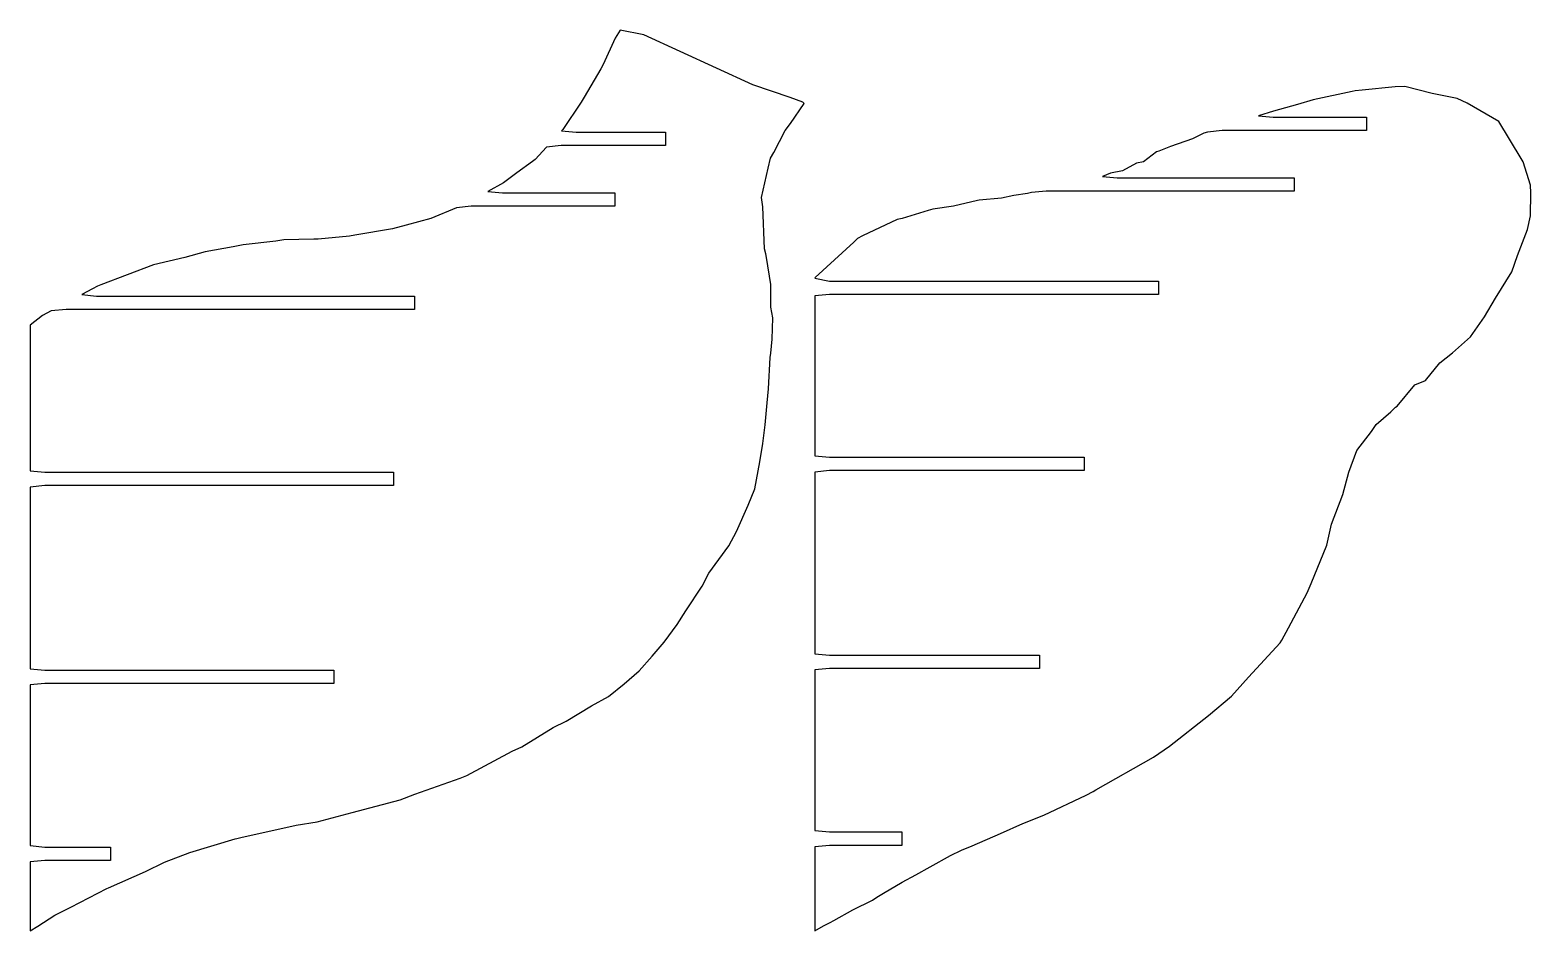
# Model space of a CAD drawing. Header units: inches. Extents: x -5 to 450, y 101 to 374.
import ezdxf

# ---------------------------------------------------------------- set-up
doc = ezdxf.new("R2010")
doc.units = ezdxf.units.IN
doc.header["$MEASUREMENT"] = 0
doc.layers.add('boundary', color=7, linetype='Continuous')

# ---------------------------------------------------------------- blocks, each defined once
blk = doc.blocks.new('block 2')
at = {"layer": 'boundary', "color": 5, "lineweight": 25, "true_color": 0x0000ff}
for points in [[(-4.71, 285.05), (-4.71, 240.92)], [(-4.71, 285.05), (-4.71, 240.92)], [(-4.71, 285.05), (-4.71, 285.05)], [(-4.71, 240.92), (-4.71, 240.92)]]:
    blk.add_lwpolyline(points, dxfattribs=at)
blk = doc.blocks.new('block 3')
at = {"layer": 'boundary', "color": 5, "lineweight": 25, "true_color": 0x0000ff}
for points in [[(-4.71, 240.92), (-0.26, 240.48)], [(-4.71, 240.92), (-0.26, 240.48)], [(-4.71, 240.92), (-4.71, 240.92)], [(-0.26, 240.48), (-0.26, 240.48)]]:
    blk.add_lwpolyline(points, dxfattribs=at)
blk = doc.blocks.new('block 4')
at = {"layer": 'boundary', "color": 5, "lineweight": 25, "true_color": 0x0000ff}
for points in [[(-0.26, 240.48), (105.35, 240.48)], [(-0.26, 240.48), (105.35, 240.48)], [(-0.26, 240.48), (-0.26, 240.48)], [(105.35, 240.48), (105.35, 240.48)]]:
    blk.add_lwpolyline(points, dxfattribs=at)
blk = doc.blocks.new('block 5')
at = {"layer": 'boundary', "color": 5, "lineweight": 25, "true_color": 0x0000ff}
for points in [[(105.35, 240.48), (105.35, 236.43)], [(105.35, 240.48), (105.35, 236.43)], [(105.35, 240.48), (105.35, 240.48)], [(105.35, 236.43), (105.35, 236.43)]]:
    blk.add_lwpolyline(points, dxfattribs=at)
blk = doc.blocks.new('block 6')
at = {"layer": 'boundary', "color": 5, "lineweight": 25, "true_color": 0x0000ff}
for points in [[(105.35, 236.43), (-0.26, 236.43)], [(105.35, 236.43), (-0.26, 236.43)], [(-0.26, 236.43), (-0.26, 236.43)], [(105.35, 236.43), (105.35, 236.43)]]:
    blk.add_lwpolyline(points, dxfattribs=at)
blk = doc.blocks.new('block 7')
at = {"layer": 'boundary', "color": 5, "lineweight": 25, "true_color": 0x0000ff}
for points in [[(-0.26, 236.43), (-4.71, 235.99)], [(-0.26, 236.43), (-4.71, 235.99)], [(-4.71, 235.99), (-4.71, 235.99)], [(-0.26, 236.43), (-0.26, 236.43)]]:
    blk.add_lwpolyline(points, dxfattribs=at)
blk = doc.blocks.new('block 8')
at = {"layer": 'boundary', "color": 5, "lineweight": 25, "true_color": 0x0000ff}
for points in [[(-4.71, 235.99), (-4.71, 180.95)], [(-4.71, 235.99), (-4.71, 180.95)], [(-4.71, 235.99), (-4.71, 235.99)], [(-4.71, 180.95), (-4.71, 180.95)]]:
    blk.add_lwpolyline(points, dxfattribs=at)
blk = doc.blocks.new('block 9')
at = {"layer": 'boundary', "color": 5, "lineweight": 25, "true_color": 0x0000ff}
for points in [[(-4.71, 180.95), (-0.26, 180.51)], [(-4.71, 180.95), (-0.26, 180.51)], [(-4.71, 180.95), (-4.71, 180.95)], [(-0.26, 180.51), (-0.26, 180.51)]]:
    blk.add_lwpolyline(points, dxfattribs=at)
blk = doc.blocks.new('block 10')
at = {"layer": 'boundary', "color": 5, "lineweight": 25, "true_color": 0x0000ff}
for points in [[(-0.26, 180.51), (87.35, 180.51)], [(-0.26, 180.51), (87.35, 180.51)], [(-0.26, 180.51), (-0.26, 180.51)], [(87.35, 180.51), (87.35, 180.51)]]:
    blk.add_lwpolyline(points, dxfattribs=at)
blk = doc.blocks.new('block 11')
at = {"layer": 'boundary', "color": 5, "lineweight": 25, "true_color": 0x0000ff}
for points in [[(87.35, 180.51), (87.35, 176.46)], [(87.35, 180.51), (87.35, 176.46)], [(87.35, 180.51), (87.35, 180.51)], [(87.35, 176.46), (87.35, 176.46)]]:
    blk.add_lwpolyline(points, dxfattribs=at)
blk = doc.blocks.new('block 12')
at = {"layer": 'boundary', "color": 5, "lineweight": 25, "true_color": 0x0000ff}
for points in [[(87.35, 176.46), (-0.26, 176.46)], [(87.35, 176.46), (-0.26, 176.46)], [(-0.26, 176.46), (-0.26, 176.46)], [(87.35, 176.46), (87.35, 176.46)]]:
    blk.add_lwpolyline(points, dxfattribs=at)
blk = doc.blocks.new('block 13')
at = {"layer": 'boundary', "color": 5, "lineweight": 25, "true_color": 0x0000ff}
for points in [[(-0.26, 176.46), (-4.71, 176.02)], [(-0.26, 176.46), (-4.71, 176.02)], [(-4.71, 176.02), (-4.71, 176.02)], [(-0.26, 176.46), (-0.26, 176.46)]]:
    blk.add_lwpolyline(points, dxfattribs=at)
blk = doc.blocks.new('block 14')
at = {"layer": 'boundary', "color": 5, "lineweight": 25, "true_color": 0x0000ff}
for points in [[(-4.71, 176.02), (-4.71, 127.36)], [(-4.71, 176.02), (-4.71, 127.36)], [(-4.71, 176.02), (-4.71, 176.02)], [(-4.71, 127.36), (-4.71, 127.36)]]:
    blk.add_lwpolyline(points, dxfattribs=at)
blk = doc.blocks.new('block 15')
at = {"layer": 'boundary', "color": 5, "lineweight": 25, "true_color": 0x0000ff}
for points in [[(-4.71, 127.36), (-0.26, 126.92)], [(-4.71, 127.36), (-0.26, 126.92)], [(-4.71, 127.36), (-4.71, 127.36)], [(-0.26, 126.92), (-0.26, 126.92)]]:
    blk.add_lwpolyline(points, dxfattribs=at)
blk = doc.blocks.new('block 16')
at = {"layer": 'boundary', "color": 5, "lineweight": 25, "true_color": 0x0000ff}
for points in [[(-0.26, 126.92), (19.65, 126.92)], [(-0.26, 126.92), (19.65, 126.92)], [(-0.26, 126.92), (-0.26, 126.92)], [(19.65, 126.92), (19.65, 126.92)]]:
    blk.add_lwpolyline(points, dxfattribs=at)
blk = doc.blocks.new('block 17')
at = {"layer": 'boundary', "color": 5, "lineweight": 25, "true_color": 0x0000ff}
for points in [[(19.65, 126.92), (19.65, 122.87)], [(19.65, 126.92), (19.65, 122.87)], [(19.65, 126.92), (19.65, 126.92)], [(19.65, 122.87), (19.65, 122.87)]]:
    blk.add_lwpolyline(points, dxfattribs=at)
blk = doc.blocks.new('block 18')
at = {"layer": 'boundary', "color": 5, "lineweight": 25, "true_color": 0x0000ff}
for points in [[(19.65, 122.87), (-0.26, 122.87)], [(19.65, 122.87), (-0.26, 122.87)], [(-0.26, 122.87), (-0.26, 122.87)], [(19.65, 122.87), (19.65, 122.87)]]:
    blk.add_lwpolyline(points, dxfattribs=at)
blk = doc.blocks.new('block 19')
at = {"layer": 'boundary', "color": 5, "lineweight": 25, "true_color": 0x0000ff}
for points in [[(-0.26, 122.87), (-4.71, 122.43)], [(-0.26, 122.87), (-4.71, 122.43)], [(-0.26, 122.87), (-0.26, 122.87)], [(-4.71, 122.43), (-4.71, 122.43)]]:
    blk.add_lwpolyline(points, dxfattribs=at)
blk = doc.blocks.new('block 20')
at = {"layer": 'boundary', "color": 5, "lineweight": 25, "true_color": 0x0000ff}
for points in [[(-4.71, 122.43), (-4.71, 101.49)], [(-4.71, 122.43), (-4.71, 101.49)], [(-4.71, 122.43), (-4.71, 122.43)], [(-4.71, 101.49), (-4.71, 101.49)]]:
    blk.add_lwpolyline(points, dxfattribs=at)
blk = doc.blocks.new('block 21')
at = {"layer": 'boundary', "color": 5, "lineweight": 25, "true_color": 0x0000ff}
for points in [[(-4.71, 101.49), (-2.35, 102.98)], [(-4.71, 101.49), (-2.35, 102.98)], [(-4.71, 101.49), (-4.71, 101.49)], [(-2.35, 102.98), (-2.35, 102.98)]]:
    blk.add_lwpolyline(points, dxfattribs=at)
blk = doc.blocks.new('block 22')
at = {"layer": 'boundary', "color": 5, "lineweight": 25, "true_color": 0x0000ff}
for points in [[(-2.35, 102.98), (2.81, 106.32)], [(-2.35, 102.98), (2.81, 106.32)], [(2.81, 106.32), (2.81, 106.32)], [(-2.35, 102.98), (-2.35, 102.98)]]:
    blk.add_lwpolyline(points, dxfattribs=at)
blk = doc.blocks.new('block 23')
at = {"layer": 'boundary', "color": 5, "lineweight": 25, "true_color": 0x0000ff}
for points in [[(2.81, 106.32), (7.67, 108.74)], [(2.81, 106.32), (7.67, 108.74)], [(2.81, 106.32), (2.81, 106.32)], [(7.67, 108.74), (7.67, 108.74)]]:
    blk.add_lwpolyline(points, dxfattribs=at)
blk = doc.blocks.new('block 24')
at = {"layer": 'boundary', "color": 5, "lineweight": 25, "true_color": 0x0000ff}
for points in [[(7.67, 108.74), (18.58, 114.32)], [(7.67, 108.74), (18.58, 114.32)], [(18.58, 114.32), (18.58, 114.32)], [(7.67, 108.74), (7.67, 108.74)]]:
    blk.add_lwpolyline(points, dxfattribs=at)
blk = doc.blocks.new('block 25')
at = {"layer": 'boundary', "color": 5, "lineweight": 25, "true_color": 0x0000ff}
for points in [[(18.58, 114.32), (19.1, 114.55)], [(18.58, 114.32), (19.1, 114.55)], [(18.58, 114.32), (18.58, 114.32)], [(19.1, 114.55), (19.1, 114.55)]]:
    blk.add_lwpolyline(points, dxfattribs=at)
blk = doc.blocks.new('block 26')
at = {"layer": 'boundary', "color": 5, "lineweight": 25, "true_color": 0x0000ff}
for points in [[(19.1, 114.55), (30.25, 119.51)], [(19.1, 114.55), (30.25, 119.51)], [(30.25, 119.51), (30.25, 119.51)], [(19.1, 114.55), (19.1, 114.55)]]:
    blk.add_lwpolyline(points, dxfattribs=at)
blk = doc.blocks.new('block 27')
at = {"layer": 'boundary', "color": 5, "lineweight": 25, "true_color": 0x0000ff}
for points in [[(30.25, 119.51), (35.98, 122.33)], [(30.25, 119.51), (35.98, 122.33)], [(30.25, 119.51), (30.25, 119.51)], [(35.98, 122.33), (35.98, 122.33)]]:
    blk.add_lwpolyline(points, dxfattribs=at)
blk = doc.blocks.new('block 28')
at = {"layer": 'boundary', "color": 5, "lineweight": 25, "true_color": 0x0000ff}
for points in [[(35.98, 122.33), (43.66, 125.26)], [(35.98, 122.33), (43.66, 125.26)], [(43.66, 125.26), (43.66, 125.26)], [(35.98, 122.33), (35.98, 122.33)]]:
    blk.add_lwpolyline(points, dxfattribs=at)
blk = doc.blocks.new('block 29')
at = {"layer": 'boundary', "color": 5, "lineweight": 25, "true_color": 0x0000ff}
for points in [[(43.66, 125.26), (57.41, 129.38)], [(43.66, 125.26), (57.41, 129.38)], [(57.41, 129.38), (57.41, 129.38)], [(43.66, 125.26), (43.66, 125.26)]]:
    blk.add_lwpolyline(points, dxfattribs=at)
blk = doc.blocks.new('block 30')
at = {"layer": 'boundary', "color": 5, "lineweight": 25, "true_color": 0x0000ff}
for points in [[(57.41, 129.38), (57.9, 129.55)], [(57.41, 129.38), (57.9, 129.55)], [(57.41, 129.38), (57.41, 129.38)], [(57.9, 129.55), (57.9, 129.55)]]:
    blk.add_lwpolyline(points, dxfattribs=at)
blk = doc.blocks.new('block 31')
at = {"layer": 'boundary', "color": 5, "lineweight": 25, "true_color": 0x0000ff}
for points in [[(57.9, 129.55), (59.16, 129.8)], [(57.9, 129.55), (59.16, 129.8)], [(57.9, 129.55), (57.9, 129.55)], [(59.16, 129.8), (59.16, 129.8)]]:
    blk.add_lwpolyline(points, dxfattribs=at)
blk = doc.blocks.new('block 32')
at = {"layer": 'boundary', "color": 5, "lineweight": 25, "true_color": 0x0000ff}
for points in [[(59.16, 129.8), (75.92, 133.51)], [(59.16, 129.8), (75.92, 133.51)], [(75.92, 133.51), (75.92, 133.51)], [(59.16, 129.8), (59.16, 129.8)]]:
    blk.add_lwpolyline(points, dxfattribs=at)
blk = doc.blocks.new('block 33')
at = {"layer": 'boundary', "color": 5, "lineweight": 25, "true_color": 0x0000ff}
for points in [[(75.92, 133.51), (82.32, 134.56)], [(75.92, 133.51), (82.32, 134.56)], [(75.92, 133.51), (75.92, 133.51)], [(82.32, 134.56), (82.32, 134.56)]]:
    blk.add_lwpolyline(points, dxfattribs=at)
blk = doc.blocks.new('block 34')
at = {"layer": 'boundary', "color": 5, "lineweight": 25, "true_color": 0x0000ff}
for points in [[(82.32, 134.56), (92.9, 137.37)], [(82.32, 134.56), (92.9, 137.37)], [(92.9, 137.37), (92.9, 137.37)], [(82.32, 134.56), (82.32, 134.56)]]:
    blk.add_lwpolyline(points, dxfattribs=at)
blk = doc.blocks.new('block 35')
at = {"layer": 'boundary', "color": 5, "lineweight": 25, "true_color": 0x0000ff}
for points in [[(92.9, 137.37), (107.37, 141.21)], [(92.9, 137.37), (107.37, 141.21)], [(107.37, 141.21), (107.37, 141.21)], [(92.9, 137.37), (92.9, 137.37)]]:
    blk.add_lwpolyline(points, dxfattribs=at)
blk = doc.blocks.new('block 36')
at = {"layer": 'boundary', "color": 5, "lineweight": 25, "true_color": 0x0000ff}
for points in [[(107.37, 141.21), (111.9, 142.95)], [(107.37, 141.21), (111.9, 142.95)], [(107.37, 141.21), (107.37, 141.21)], [(111.9, 142.95), (111.9, 142.95)]]:
    blk.add_lwpolyline(points, dxfattribs=at)
blk = doc.blocks.new('block 37')
at = {"layer": 'boundary', "color": 5, "lineweight": 25, "true_color": 0x0000ff}
for points in [[(111.9, 142.95), (125.55, 147.76)], [(111.9, 142.95), (125.55, 147.76)], [(125.55, 147.76), (125.55, 147.76)], [(111.9, 142.95), (111.9, 142.95)]]:
    blk.add_lwpolyline(points, dxfattribs=at)
blk = doc.blocks.new('block 38')
at = {"layer": 'boundary', "color": 5, "lineweight": 25, "true_color": 0x0000ff}
for points in [[(125.55, 147.76), (127.12, 148.4)], [(125.55, 147.76), (127.12, 148.4)], [(125.55, 147.76), (125.55, 147.76)], [(127.12, 148.4), (127.12, 148.4)]]:
    blk.add_lwpolyline(points, dxfattribs=at)
blk = doc.blocks.new('block 39')
at = {"layer": 'boundary', "color": 5, "lineweight": 25, "true_color": 0x0000ff}
for points in [[(127.12, 148.4), (127.6, 148.57)], [(127.12, 148.4), (127.6, 148.57)], [(127.12, 148.4), (127.12, 148.4)], [(127.6, 148.57), (127.6, 148.57)]]:
    blk.add_lwpolyline(points, dxfattribs=at)
blk = doc.blocks.new('block 40')
at = {"layer": 'boundary', "color": 5, "lineweight": 25, "true_color": 0x0000ff}
for points in [[(127.6, 148.57), (141.3, 156)], [(127.6, 148.57), (141.3, 156)], [(141.3, 156), (141.3, 156)], [(127.6, 148.57), (127.6, 148.57)]]:
    blk.add_lwpolyline(points, dxfattribs=at)
blk = doc.blocks.new('block 41')
at = {"layer": 'boundary', "color": 5, "lineweight": 25, "true_color": 0x0000ff}
for points in [[(141.3, 156), (144.22, 157.28)], [(141.3, 156), (144.22, 157.28)], [(141.3, 156), (141.3, 156)], [(144.22, 157.28), (144.22, 157.28)]]:
    blk.add_lwpolyline(points, dxfattribs=at)
blk = doc.blocks.new('block 42')
at = {"layer": 'boundary', "color": 5, "lineweight": 25, "true_color": 0x0000ff}
for points in [[(144.22, 157.28), (153.73, 163.14)], [(144.22, 157.28), (153.73, 163.14)], [(153.73, 163.14), (153.73, 163.14)], [(144.22, 157.28), (144.22, 157.28)]]:
    blk.add_lwpolyline(points, dxfattribs=at)
blk = doc.blocks.new('block 43')
at = {"layer": 'boundary', "color": 5, "lineweight": 25, "true_color": 0x0000ff}
for points in [[(153.73, 163.14), (157.74, 165.11)], [(153.73, 163.14), (157.74, 165.11)], [(157.74, 165.11), (157.74, 165.11)], [(153.73, 163.14), (153.73, 163.14)]]:
    blk.add_lwpolyline(points, dxfattribs=at)
blk = doc.blocks.new('block 44')
at = {"layer": 'boundary', "color": 5, "lineweight": 25, "true_color": 0x0000ff}
for points in [[(157.74, 165.11), (165.39, 169.67)], [(157.74, 165.11), (165.39, 169.67)], [(165.39, 169.67), (165.39, 169.67)], [(157.74, 165.11), (157.74, 165.11)]]:
    blk.add_lwpolyline(points, dxfattribs=at)
blk = doc.blocks.new('block 45')
at = {"layer": 'boundary', "color": 5, "lineweight": 25, "true_color": 0x0000ff}
for points in [[(165.39, 169.67), (170.56, 172.5)], [(165.39, 169.67), (170.56, 172.5)], [(165.39, 169.67), (165.39, 169.67)], [(170.56, 172.5), (170.56, 172.5)]]:
    blk.add_lwpolyline(points, dxfattribs=at)
blk = doc.blocks.new('block 46')
at = {"layer": 'boundary', "color": 5, "lineweight": 25, "true_color": 0x0000ff}
for points in [[(170.56, 172.5), (175.31, 176.4)], [(170.56, 172.5), (175.31, 176.4)], [(175.31, 176.4), (175.31, 176.4)], [(170.56, 172.5), (170.56, 172.5)]]:
    blk.add_lwpolyline(points, dxfattribs=at)
blk = doc.blocks.new('block 47')
at = {"layer": 'boundary', "color": 5, "lineweight": 25, "true_color": 0x0000ff}
for points in [[(175.31, 176.4), (179.81, 180.28)], [(175.31, 176.4), (179.81, 180.28)], [(179.81, 180.28), (179.81, 180.28)], [(175.31, 176.4), (175.31, 176.4)]]:
    blk.add_lwpolyline(points, dxfattribs=at)
blk = doc.blocks.new('block 48')
at = {"layer": 'boundary', "color": 5, "lineweight": 25, "true_color": 0x0000ff}
for points in [[(179.81, 180.28), (183.78, 184.8)], [(179.81, 180.28), (183.78, 184.8)], [(183.78, 184.8), (183.78, 184.8)], [(179.81, 180.28), (179.81, 180.28)]]:
    blk.add_lwpolyline(points, dxfattribs=at)
blk = doc.blocks.new('block 49')
at = {"layer": 'boundary', "color": 5, "lineweight": 25, "true_color": 0x0000ff}
for points in [[(183.78, 184.8), (187.38, 189.04)], [(183.78, 184.8), (187.38, 189.04)], [(187.38, 189.04), (187.38, 189.04)], [(183.78, 184.8), (183.78, 184.8)]]:
    blk.add_lwpolyline(points, dxfattribs=at)
blk = doc.blocks.new('block 50')
at = {"layer": 'boundary', "color": 5, "lineweight": 25, "true_color": 0x0000ff}
for points in [[(187.38, 189.04), (191.29, 194.36)], [(187.38, 189.04), (191.29, 194.36)], [(191.29, 194.36), (191.29, 194.36)], [(187.38, 189.04), (187.38, 189.04)]]:
    blk.add_lwpolyline(points, dxfattribs=at)
blk = doc.blocks.new('block 51')
at = {"layer": 'boundary', "color": 5, "lineweight": 25, "true_color": 0x0000ff}
for points in [[(191.29, 194.36), (193.93, 198.44)], [(191.29, 194.36), (193.93, 198.44)], [(193.93, 198.44), (193.93, 198.44)], [(191.29, 194.36), (191.29, 194.36)]]:
    blk.add_lwpolyline(points, dxfattribs=at)
blk = doc.blocks.new('block 52')
at = {"layer": 'boundary', "color": 5, "lineweight": 25, "true_color": 0x0000ff}
for points in [[(193.93, 198.44), (198.91, 206.01)], [(193.93, 198.44), (198.91, 206.01)], [(198.91, 206.01), (198.91, 206.01)], [(193.93, 198.44), (193.93, 198.44)]]:
    blk.add_lwpolyline(points, dxfattribs=at)
blk = doc.blocks.new('block 53')
at = {"layer": 'boundary', "color": 5, "lineweight": 25, "true_color": 0x0000ff}
for points in [[(198.91, 206.01), (200.93, 209.91)], [(198.91, 206.01), (200.93, 209.91)], [(200.93, 209.91), (200.93, 209.91)], [(198.91, 206.01), (198.91, 206.01)]]:
    blk.add_lwpolyline(points, dxfattribs=at)
blk = doc.blocks.new('block 54')
at = {"layer": 'boundary', "color": 5, "lineweight": 25, "true_color": 0x0000ff}
for points in [[(200.93, 209.91), (206.95, 218.19)], [(200.93, 209.91), (206.95, 218.19)], [(206.95, 218.19), (206.95, 218.19)], [(200.93, 209.91), (200.93, 209.91)]]:
    blk.add_lwpolyline(points, dxfattribs=at)
blk = doc.blocks.new('block 55')
at = {"layer": 'boundary', "color": 5, "lineweight": 25, "true_color": 0x0000ff}
for points in [[(206.95, 218.19), (209.25, 222.48)], [(206.95, 218.19), (209.25, 222.48)], [(209.25, 222.48), (209.25, 222.48)], [(206.95, 218.19), (206.95, 218.19)]]:
    blk.add_lwpolyline(points, dxfattribs=at)
blk = doc.blocks.new('block 56')
at = {"layer": 'boundary', "color": 5, "lineweight": 25, "true_color": 0x0000ff}
for points in [[(209.25, 222.48), (212.87, 230.46)], [(209.25, 222.48), (212.87, 230.46)], [(212.87, 230.46), (212.87, 230.46)], [(209.25, 222.48), (209.25, 222.48)]]:
    blk.add_lwpolyline(points, dxfattribs=at)
blk = doc.blocks.new('block 57')
at = {"layer": 'boundary', "color": 5, "lineweight": 25, "true_color": 0x0000ff}
for points in [[(212.87, 230.46), (214.83, 235.47)], [(212.87, 230.46), (214.83, 235.47)], [(214.83, 235.47), (214.83, 235.47)], [(212.87, 230.46), (212.87, 230.46)]]:
    blk.add_lwpolyline(points, dxfattribs=at)
blk = doc.blocks.new('block 58')
at = {"layer": 'boundary', "color": 5, "lineweight": 25, "true_color": 0x0000ff}
for points in [[(214.83, 235.47), (216.34, 243.63)], [(214.83, 235.47), (216.34, 243.63)], [(216.34, 243.63), (216.34, 243.63)], [(214.83, 235.47), (214.83, 235.47)]]:
    blk.add_lwpolyline(points, dxfattribs=at)
blk = doc.blocks.new('block 59')
at = {"layer": 'boundary', "color": 5, "lineweight": 25, "true_color": 0x0000ff}
for points in [[(216.34, 243.63), (217.24, 249.14)], [(216.34, 243.63), (217.24, 249.14)], [(217.24, 249.14), (217.24, 249.14)], [(216.34, 243.63), (216.34, 243.63)]]:
    blk.add_lwpolyline(points, dxfattribs=at)
blk = doc.blocks.new('block 60')
at = {"layer": 'boundary', "color": 5, "lineweight": 25, "true_color": 0x0000ff}
for points in [[(217.24, 249.14), (217.96, 254.88)], [(217.24, 249.14), (217.96, 254.88)], [(217.96, 254.88), (217.96, 254.88)], [(217.24, 249.14), (217.24, 249.14)]]:
    blk.add_lwpolyline(points, dxfattribs=at)
blk = doc.blocks.new('block 61')
at = {"layer": 'boundary', "color": 5, "lineweight": 25, "true_color": 0x0000ff}
for points in [[(217.96, 254.88), (218.57, 261.5)], [(217.96, 254.88), (218.57, 261.5)], [(218.57, 261.5), (218.57, 261.5)], [(217.96, 254.88), (217.96, 254.88)]]:
    blk.add_lwpolyline(points, dxfattribs=at)
blk = doc.blocks.new('block 62')
at = {"layer": 'boundary', "color": 5, "lineweight": 25, "true_color": 0x0000ff}
for points in [[(218.57, 261.5), (219.01, 265.71)], [(218.57, 261.5), (219.01, 265.71)], [(219.01, 265.71), (219.01, 265.71)], [(218.57, 261.5), (218.57, 261.5)]]:
    blk.add_lwpolyline(points, dxfattribs=at)
blk = doc.blocks.new('block 63')
at = {"layer": 'boundary', "color": 5, "lineweight": 25, "true_color": 0x0000ff}
for points in [[(219.01, 265.71), (219.48, 275.24)], [(219.01, 265.71), (219.48, 275.24)], [(219.48, 275.24), (219.48, 275.24)], [(219.01, 265.71), (219.01, 265.71)]]:
    blk.add_lwpolyline(points, dxfattribs=at)
blk = doc.blocks.new('block 64')
at = {"layer": 'boundary', "color": 5, "lineweight": 25, "true_color": 0x0000ff}
for points in [[(219.48, 275.24), (219.67, 276.6)], [(219.48, 275.24), (219.67, 276.6)], [(219.48, 275.24), (219.48, 275.24)], [(219.67, 276.6), (219.67, 276.6)]]:
    blk.add_lwpolyline(points, dxfattribs=at)
blk = doc.blocks.new('block 65')
at = {"layer": 'boundary', "color": 5, "lineweight": 25, "true_color": 0x0000ff}
for points in [[(219.67, 276.6), (220.08, 280.83)], [(219.67, 276.6), (220.08, 280.83)], [(220.08, 280.83), (220.08, 280.83)], [(219.67, 276.6), (219.67, 276.6)]]:
    blk.add_lwpolyline(points, dxfattribs=at)
blk = doc.blocks.new('block 66')
at = {"layer": 'boundary', "color": 5, "lineweight": 25, "true_color": 0x0000ff}
for points in [[(220.08, 280.83), (220.3, 287.3)], [(220.08, 280.83), (220.3, 287.3)], [(220.3, 287.3), (220.3, 287.3)], [(220.08, 280.83), (220.08, 280.83)]]:
    blk.add_lwpolyline(points, dxfattribs=at)
blk = doc.blocks.new('block 67')
at = {"layer": 'boundary', "color": 5, "lineweight": 25, "true_color": 0x0000ff}
for points in [[(220.3, 287.3), (219.71, 290.48)], [(220.3, 287.3), (219.71, 290.48)], [(219.71, 290.48), (219.71, 290.48)], [(220.3, 287.3), (220.3, 287.3)]]:
    blk.add_lwpolyline(points, dxfattribs=at)
blk = doc.blocks.new('block 68')
at = {"layer": 'boundary', "color": 5, "lineweight": 25, "true_color": 0x0000ff}
for points in [[(219.71, 290.48), (219.66, 297.4)], [(219.71, 290.48), (219.66, 297.4)], [(219.66, 297.4), (219.66, 297.4)], [(219.71, 290.48), (219.71, 290.48)]]:
    blk.add_lwpolyline(points, dxfattribs=at)
blk = doc.blocks.new('block 69')
at = {"layer": 'boundary', "color": 5, "lineweight": 25, "true_color": 0x0000ff}
for points in [[(219.66, 297.4), (218.41, 305.5)], [(219.66, 297.4), (218.41, 305.5)], [(218.41, 305.5), (218.41, 305.5)], [(219.66, 297.4), (219.66, 297.4)]]:
    blk.add_lwpolyline(points, dxfattribs=at)
blk = doc.blocks.new('block 70')
at = {"layer": 'boundary', "color": 5, "lineweight": 25, "true_color": 0x0000ff}
for points in [[(218.41, 305.5), (218.18, 306.67)], [(218.41, 305.5), (218.18, 306.67)], [(218.18, 306.67), (218.18, 306.67)], [(218.41, 305.5), (218.41, 305.5)]]:
    blk.add_lwpolyline(points, dxfattribs=at)
blk = doc.blocks.new('block 71')
at = {"layer": 'boundary', "color": 5, "lineweight": 25, "true_color": 0x0000ff}
for points in [[(218.18, 306.67), (217.75, 308.17)], [(218.18, 306.67), (217.75, 308.17)], [(217.75, 308.17), (217.75, 308.17)], [(218.18, 306.67), (218.18, 306.67)]]:
    blk.add_lwpolyline(points, dxfattribs=at)
blk = doc.blocks.new('block 72')
at = {"layer": 'boundary', "color": 5, "lineweight": 25, "true_color": 0x0000ff}
for points in [[(217.75, 308.17), (217.31, 320.9)], [(217.75, 308.17), (217.31, 320.9)], [(217.31, 320.9), (217.31, 320.9)], [(217.75, 308.17), (217.75, 308.17)]]:
    blk.add_lwpolyline(points, dxfattribs=at)
blk = doc.blocks.new('block 73')
at = {"layer": 'boundary', "color": 5, "lineweight": 25, "true_color": 0x0000ff}
for points in [[(217.31, 320.9), (216.84, 323.68)], [(217.31, 320.9), (216.84, 323.68)], [(216.84, 323.68), (216.84, 323.68)], [(217.31, 320.9), (217.31, 320.9)]]:
    blk.add_lwpolyline(points, dxfattribs=at)
blk = doc.blocks.new('block 74')
at = {"layer": 'boundary', "color": 5, "lineweight": 25, "true_color": 0x0000ff}
for points in [[(216.84, 323.68), (218.93, 332.62)], [(216.84, 323.68), (218.93, 332.62)], [(218.93, 332.62), (218.93, 332.62)], [(216.84, 323.68), (216.84, 323.68)]]:
    blk.add_lwpolyline(points, dxfattribs=at)
blk = doc.blocks.new('block 75')
at = {"layer": 'boundary', "color": 5, "lineweight": 25, "true_color": 0x0000ff}
for points in [[(218.93, 332.62), (219.6, 335.6)], [(218.93, 332.62), (219.6, 335.6)], [(218.93, 332.62), (218.93, 332.62)], [(219.6, 335.6), (219.6, 335.6)]]:
    blk.add_lwpolyline(points, dxfattribs=at)
blk = doc.blocks.new('block 76')
at = {"layer": 'boundary', "color": 5, "lineweight": 25, "true_color": 0x0000ff}
for points in [[(219.6, 335.6), (220.58, 337.37)], [(219.6, 335.6), (220.58, 337.37)], [(220.58, 337.37), (220.58, 337.37)], [(219.6, 335.6), (219.6, 335.6)]]:
    blk.add_lwpolyline(points, dxfattribs=at)
blk = doc.blocks.new('block 77')
at = {"layer": 'boundary', "color": 5, "lineweight": 25, "true_color": 0x0000ff}
for points in [[(220.58, 337.37), (224.04, 343.99)], [(220.58, 337.37), (224.04, 343.99)], [(224.04, 343.99), (224.04, 343.99)], [(220.58, 337.37), (220.58, 337.37)]]:
    blk.add_lwpolyline(points, dxfattribs=at)
blk = doc.blocks.new('block 78')
at = {"layer": 'boundary', "color": 5, "lineweight": 25, "true_color": 0x0000ff}
for points in [[(224.04, 343.99), (225.66, 346.15)], [(224.04, 343.99), (225.66, 346.15)], [(225.66, 346.15), (225.66, 346.15)], [(224.04, 343.99), (224.04, 343.99)]]:
    blk.add_lwpolyline(points, dxfattribs=at)
blk = doc.blocks.new('block 79')
at = {"layer": 'boundary', "color": 5, "lineweight": 25, "true_color": 0x0000ff}
for points in [[(225.66, 346.15), (229.82, 352.21)], [(225.66, 346.15), (229.82, 352.21)], [(229.82, 352.21), (229.82, 352.21)], [(225.66, 346.15), (225.66, 346.15)]]:
    blk.add_lwpolyline(points, dxfattribs=at)
blk = doc.blocks.new('block 80')
at = {"layer": 'boundary', "color": 5, "lineweight": 25, "true_color": 0x0000ff}
for points in [[(229.82, 352.21), (229.37, 352.57)], [(229.82, 352.21), (229.37, 352.57)], [(229.37, 352.57), (229.37, 352.57)], [(229.82, 352.21), (229.82, 352.21)]]:
    blk.add_lwpolyline(points, dxfattribs=at)
blk = doc.blocks.new('block 81')
at = {"layer": 'boundary', "color": 5, "lineweight": 25, "true_color": 0x0000ff}
for points in [[(229.37, 352.57), (225.5, 354.01)], [(229.37, 352.57), (225.5, 354.01)], [(225.5, 354.01), (225.5, 354.01)], [(229.37, 352.57), (229.37, 352.57)]]:
    blk.add_lwpolyline(points, dxfattribs=at)
blk = doc.blocks.new('block 82')
at = {"layer": 'boundary', "color": 5, "lineweight": 25, "true_color": 0x0000ff}
for points in [[(225.5, 354.01), (214.23, 357.9)], [(225.5, 354.01), (214.23, 357.9)], [(214.23, 357.9), (214.23, 357.9)], [(225.5, 354.01), (225.5, 354.01)]]:
    blk.add_lwpolyline(points, dxfattribs=at)
blk = doc.blocks.new('block 83')
at = {"layer": 'boundary', "color": 5, "lineweight": 25, "true_color": 0x0000ff}
for points in [[(214.23, 357.9), (181.24, 373.05)], [(214.23, 357.9), (181.24, 373.05)], [(181.24, 373.05), (181.24, 373.05)], [(214.23, 357.9), (214.23, 357.9)]]:
    blk.add_lwpolyline(points, dxfattribs=at)
blk = doc.blocks.new('block 84')
at = {"layer": 'boundary', "color": 5, "lineweight": 25, "true_color": 0x0000ff}
for points in [[(181.24, 373.05), (174.03, 374.47)], [(181.24, 373.05), (174.03, 374.47)], [(174.03, 374.47), (174.03, 374.47)], [(181.24, 373.05), (181.24, 373.05)]]:
    blk.add_lwpolyline(points, dxfattribs=at)
blk = doc.blocks.new('block 85')
at = {"layer": 'boundary', "color": 5, "lineweight": 25, "true_color": 0x0000ff}
for points in [[(174.03, 374.47), (172.51, 372.04)], [(174.03, 374.47), (172.51, 372.04)], [(174.03, 374.47), (174.03, 374.47)], [(172.51, 372.04), (172.51, 372.04)]]:
    blk.add_lwpolyline(points, dxfattribs=at)
blk = doc.blocks.new('block 86')
at = {"layer": 'boundary', "color": 5, "lineweight": 25, "true_color": 0x0000ff}
for points in [[(172.51, 372.04), (168.89, 363.99)], [(172.51, 372.04), (168.89, 363.99)], [(172.51, 372.04), (172.51, 372.04)], [(168.89, 363.99), (168.89, 363.99)]]:
    blk.add_lwpolyline(points, dxfattribs=at)
blk = doc.blocks.new('block 87')
at = {"layer": 'boundary', "color": 5, "lineweight": 25, "true_color": 0x0000ff}
for points in [[(168.89, 363.99), (168.22, 362.68)], [(168.89, 363.99), (168.22, 362.68)], [(168.89, 363.99), (168.89, 363.99)], [(168.22, 362.68), (168.22, 362.68)]]:
    blk.add_lwpolyline(points, dxfattribs=at)
blk = doc.blocks.new('block 88')
at = {"layer": 'boundary', "color": 5, "lineweight": 25, "true_color": 0x0000ff}
for points in [[(168.22, 362.68), (163.17, 354.12)], [(168.22, 362.68), (163.17, 354.12)], [(168.22, 362.68), (168.22, 362.68)], [(163.17, 354.12), (163.17, 354.12)]]:
    blk.add_lwpolyline(points, dxfattribs=at)
blk = doc.blocks.new('block 89')
at = {"layer": 'boundary', "color": 5, "lineweight": 25, "true_color": 0x0000ff}
for points in [[(163.17, 354.12), (162.26, 352.63)], [(163.17, 354.12), (162.26, 352.63)], [(162.26, 352.63), (162.26, 352.63)], [(163.17, 354.12), (163.17, 354.12)]]:
    blk.add_lwpolyline(points, dxfattribs=at)
blk = doc.blocks.new('block 90')
at = {"layer": 'boundary', "color": 5, "lineweight": 25, "true_color": 0x0000ff}
for points in [[(162.26, 352.63), (156.69, 344.33)], [(162.26, 352.63), (156.69, 344.33)], [(162.26, 352.63), (162.26, 352.63)], [(156.69, 344.33), (156.69, 344.33)]]:
    blk.add_lwpolyline(points, dxfattribs=at)
blk = doc.blocks.new('block 91')
at = {"layer": 'boundary', "color": 5, "lineweight": 25, "true_color": 0x0000ff}
for points in [[(156.69, 344.33), (156.31, 343.93)], [(156.69, 344.33), (156.31, 343.93)], [(156.31, 343.93), (156.31, 343.93)], [(156.69, 344.33), (156.69, 344.33)]]:
    blk.add_lwpolyline(points, dxfattribs=at)
blk = doc.blocks.new('block 92')
at = {"layer": 'boundary', "color": 5, "lineweight": 25, "true_color": 0x0000ff}
for points in [[(156.31, 343.93), (160.77, 343.49)], [(156.31, 343.93), (160.77, 343.49)], [(156.31, 343.93), (156.31, 343.93)], [(160.77, 343.49), (160.77, 343.49)]]:
    blk.add_lwpolyline(points, dxfattribs=at)
blk = doc.blocks.new('block 93')
at = {"layer": 'boundary', "color": 5, "lineweight": 25, "true_color": 0x0000ff}
for points in [[(160.77, 343.49), (187.78, 343.49)], [(160.77, 343.49), (187.78, 343.49)], [(160.77, 343.49), (160.77, 343.49)], [(187.78, 343.49), (187.78, 343.49)]]:
    blk.add_lwpolyline(points, dxfattribs=at)
blk = doc.blocks.new('block 94')
at = {"layer": 'boundary', "color": 5, "lineweight": 25, "true_color": 0x0000ff}
for points in [[(187.78, 343.49), (187.78, 339.44)], [(187.78, 343.49), (187.78, 339.44)], [(187.78, 343.49), (187.78, 343.49)], [(187.78, 339.44), (187.78, 339.44)]]:
    blk.add_lwpolyline(points, dxfattribs=at)
blk = doc.blocks.new('block 95')
at = {"layer": 'boundary', "color": 5, "lineweight": 25, "true_color": 0x0000ff}
for points in [[(187.78, 339.44), (156.2, 339.44)], [(187.78, 339.44), (156.2, 339.44)], [(156.2, 339.44), (156.2, 339.44)], [(187.78, 339.44), (187.78, 339.44)]]:
    blk.add_lwpolyline(points, dxfattribs=at)
blk = doc.blocks.new('block 96')
at = {"layer": 'boundary', "color": 5, "lineweight": 25, "true_color": 0x0000ff}
for points in [[(156.2, 339.44), (151.74, 339)], [(156.2, 339.44), (151.74, 339)], [(151.74, 339), (151.74, 339)], [(156.2, 339.44), (156.2, 339.44)]]:
    blk.add_lwpolyline(points, dxfattribs=at)
blk = doc.blocks.new('block 97')
at = {"layer": 'boundary', "color": 5, "lineweight": 25, "true_color": 0x0000ff}
for points in [[(151.74, 339), (148.33, 335.19)], [(151.74, 339), (148.33, 335.19)], [(151.74, 339), (151.74, 339)], [(148.33, 335.19), (148.33, 335.19)]]:
    blk.add_lwpolyline(points, dxfattribs=at)
blk = doc.blocks.new('block 98')
at = {"layer": 'boundary', "color": 5, "lineweight": 25, "true_color": 0x0000ff}
for points in [[(148.33, 335.19), (147.48, 334.66)], [(148.33, 335.19), (147.48, 334.66)], [(147.48, 334.66), (147.48, 334.66)], [(148.33, 335.19), (148.33, 335.19)]]:
    blk.add_lwpolyline(points, dxfattribs=at)
blk = doc.blocks.new('block 99')
at = {"layer": 'boundary', "color": 5, "lineweight": 25, "true_color": 0x0000ff}
for points in [[(147.48, 334.66), (142.8, 331.2)], [(147.48, 334.66), (142.8, 331.2)], [(147.48, 334.66), (147.48, 334.66)], [(142.8, 331.2), (142.8, 331.2)]]:
    blk.add_lwpolyline(points, dxfattribs=at)
blk = doc.blocks.new('block 100')
at = {"layer": 'boundary', "color": 5, "lineweight": 25, "true_color": 0x0000ff}
for points in [[(142.8, 331.2), (138.68, 328.17)], [(142.8, 331.2), (138.68, 328.17)], [(138.68, 328.17), (138.68, 328.17)], [(142.8, 331.2), (142.8, 331.2)]]:
    blk.add_lwpolyline(points, dxfattribs=at)
blk = doc.blocks.new('block 101')
at = {"layer": 'boundary', "color": 5, "lineweight": 25, "true_color": 0x0000ff}
for points in [[(138.68, 328.17), (133.97, 325.57)], [(138.68, 328.17), (133.97, 325.57)], [(138.68, 328.17), (138.68, 328.17)], [(133.97, 325.57), (133.97, 325.57)]]:
    blk.add_lwpolyline(points, dxfattribs=at)
blk = doc.blocks.new('block 102')
at = {"layer": 'boundary', "color": 5, "lineweight": 25, "true_color": 0x0000ff}
for points in [[(133.97, 325.57), (138.43, 325.13)], [(133.97, 325.57), (138.43, 325.13)], [(133.97, 325.57), (133.97, 325.57)], [(138.43, 325.13), (138.43, 325.13)]]:
    blk.add_lwpolyline(points, dxfattribs=at)
blk = doc.blocks.new('block 103')
at = {"layer": 'boundary', "color": 5, "lineweight": 25, "true_color": 0x0000ff}
for points in [[(138.43, 325.13), (172.39, 325.13)], [(138.43, 325.13), (172.39, 325.13)], [(138.43, 325.13), (138.43, 325.13)], [(172.39, 325.13), (172.39, 325.13)]]:
    blk.add_lwpolyline(points, dxfattribs=at)
blk = doc.blocks.new('block 104')
at = {"layer": 'boundary', "color": 5, "lineweight": 25, "true_color": 0x0000ff}
for points in [[(172.39, 325.13), (172.39, 321.08)], [(172.39, 325.13), (172.39, 321.08)], [(172.39, 325.13), (172.39, 325.13)], [(172.39, 321.08), (172.39, 321.08)]]:
    blk.add_lwpolyline(points, dxfattribs=at)
blk = doc.blocks.new('block 105')
at = {"layer": 'boundary', "color": 5, "lineweight": 25, "true_color": 0x0000ff}
for points in [[(172.39, 321.08), (128.91, 321.08)], [(172.39, 321.08), (128.91, 321.08)], [(128.91, 321.08), (128.91, 321.08)], [(172.39, 321.08), (172.39, 321.08)]]:
    blk.add_lwpolyline(points, dxfattribs=at)
blk = doc.blocks.new('block 106')
at = {"layer": 'boundary', "color": 5, "lineweight": 25, "true_color": 0x0000ff}
for points in [[(128.91, 321.08), (124.46, 320.64)], [(128.91, 321.08), (124.46, 320.64)], [(124.46, 320.64), (124.46, 320.64)], [(128.91, 321.08), (128.91, 321.08)]]:
    blk.add_lwpolyline(points, dxfattribs=at)
blk = doc.blocks.new('block 107')
at = {"layer": 'boundary', "color": 5, "lineweight": 25, "true_color": 0x0000ff}
for points in [[(124.46, 320.64), (116.73, 317.39)], [(124.46, 320.64), (116.73, 317.39)], [(124.46, 320.64), (124.46, 320.64)], [(116.73, 317.39), (116.73, 317.39)]]:
    blk.add_lwpolyline(points, dxfattribs=at)
blk = doc.blocks.new('block 108')
at = {"layer": 'boundary', "color": 5, "lineweight": 25, "true_color": 0x0000ff}
for points in [[(116.73, 317.39), (109.26, 315.3)], [(116.73, 317.39), (109.26, 315.3)], [(109.26, 315.3), (109.26, 315.3)], [(116.73, 317.39), (116.73, 317.39)]]:
    blk.add_lwpolyline(points, dxfattribs=at)
blk = doc.blocks.new('block 109')
at = {"layer": 'boundary', "color": 5, "lineweight": 25, "true_color": 0x0000ff}
for points in [[(109.26, 315.3), (105.11, 314.24)], [(109.26, 315.3), (105.11, 314.24)], [(105.11, 314.24), (105.11, 314.24)], [(109.26, 315.3), (109.26, 315.3)]]:
    blk.add_lwpolyline(points, dxfattribs=at)
blk = doc.blocks.new('block 110')
at = {"layer": 'boundary', "color": 5, "lineweight": 25, "true_color": 0x0000ff}
for points in [[(105.11, 314.24), (93.7, 312.28)], [(105.11, 314.24), (93.7, 312.28)], [(105.11, 314.24), (105.11, 314.24)], [(93.7, 312.28), (93.7, 312.28)]]:
    blk.add_lwpolyline(points, dxfattribs=at)
blk = doc.blocks.new('block 111')
at = {"layer": 'boundary', "color": 5, "lineweight": 25, "true_color": 0x0000ff}
for points in [[(93.7, 312.28), (92.04, 312.06)], [(93.7, 312.28), (92.04, 312.06)], [(92.04, 312.06), (92.04, 312.06)], [(93.7, 312.28), (93.7, 312.28)]]:
    blk.add_lwpolyline(points, dxfattribs=at)
blk = doc.blocks.new('block 112')
at = {"layer": 'boundary', "color": 5, "lineweight": 25, "true_color": 0x0000ff}
for points in [[(92.04, 312.06), (82.57, 311.12)], [(92.04, 312.06), (82.57, 311.12)], [(82.57, 311.12), (82.57, 311.12)], [(92.04, 312.06), (92.04, 312.06)]]:
    blk.add_lwpolyline(points, dxfattribs=at)
blk = doc.blocks.new('block 113')
at = {"layer": 'boundary', "color": 5, "lineweight": 25, "true_color": 0x0000ff}
for points in [[(82.57, 311.12), (81.22, 311.13)], [(82.57, 311.12), (81.22, 311.13)], [(81.22, 311.13), (81.22, 311.13)], [(82.57, 311.12), (82.57, 311.12)]]:
    blk.add_lwpolyline(points, dxfattribs=at)
blk = doc.blocks.new('block 114')
at = {"layer": 'boundary', "color": 5, "lineweight": 25, "true_color": 0x0000ff}
for points in [[(81.22, 311.13), (72.14, 310.9)], [(81.22, 311.13), (72.14, 310.9)], [(72.14, 310.9), (72.14, 310.9)], [(81.22, 311.13), (81.22, 311.13)]]:
    blk.add_lwpolyline(points, dxfattribs=at)
blk = doc.blocks.new('block 115')
at = {"layer": 'boundary', "color": 5, "lineweight": 25, "true_color": 0x0000ff}
for points in [[(72.14, 310.9), (69.78, 310.54)], [(72.14, 310.9), (69.78, 310.54)], [(69.78, 310.54), (69.78, 310.54)], [(72.14, 310.9), (72.14, 310.9)]]:
    blk.add_lwpolyline(points, dxfattribs=at)
blk = doc.blocks.new('block 116')
at = {"layer": 'boundary', "color": 5, "lineweight": 25, "true_color": 0x0000ff}
for points in [[(69.78, 310.54), (59.9, 309.38)], [(69.78, 310.54), (59.9, 309.38)], [(59.9, 309.38), (59.9, 309.38)], [(69.78, 310.54), (69.78, 310.54)]]:
    blk.add_lwpolyline(points, dxfattribs=at)
blk = doc.blocks.new('block 117')
at = {"layer": 'boundary', "color": 5, "lineweight": 25, "true_color": 0x0000ff}
for points in [[(59.9, 309.38), (56.8, 308.78)], [(59.9, 309.38), (56.8, 308.78)], [(59.9, 309.38), (59.9, 309.38)], [(56.8, 308.78), (56.8, 308.78)]]:
    blk.add_lwpolyline(points, dxfattribs=at)
blk = doc.blocks.new('block 118')
at = {"layer": 'boundary', "color": 5, "lineweight": 25, "true_color": 0x0000ff}
for points in [[(56.8, 308.78), (48.3, 307.31)], [(56.8, 308.78), (48.3, 307.31)], [(48.3, 307.31), (48.3, 307.31)], [(56.8, 308.78), (56.8, 308.78)]]:
    blk.add_lwpolyline(points, dxfattribs=at)
blk = doc.blocks.new('block 119')
at = {"layer": 'boundary', "color": 5, "lineweight": 25, "true_color": 0x0000ff}
for points in [[(48.3, 307.31), (42.19, 305.54)], [(48.3, 307.31), (42.19, 305.54)], [(42.19, 305.54), (42.19, 305.54)], [(48.3, 307.31), (48.3, 307.31)]]:
    blk.add_lwpolyline(points, dxfattribs=at)
blk = doc.blocks.new('block 120')
at = {"layer": 'boundary', "color": 5, "lineweight": 25, "true_color": 0x0000ff}
for points in [[(42.19, 305.54), (32.7, 303.28)], [(42.19, 305.54), (32.7, 303.28)], [(42.19, 305.54), (42.19, 305.54)], [(32.7, 303.28), (32.7, 303.28)]]:
    blk.add_lwpolyline(points, dxfattribs=at)
blk = doc.blocks.new('block 121')
at = {"layer": 'boundary', "color": 5, "lineweight": 25, "true_color": 0x0000ff}
for points in [[(32.7, 303.28), (16.69, 297.25)], [(32.7, 303.28), (16.69, 297.25)], [(32.7, 303.28), (32.7, 303.28)], [(16.69, 297.25), (16.69, 297.25)]]:
    blk.add_lwpolyline(points, dxfattribs=at)
blk = doc.blocks.new('block 122')
at = {"layer": 'boundary', "color": 5, "lineweight": 25, "true_color": 0x0000ff}
for points in [[(16.69, 297.25), (15.72, 296.86)], [(16.69, 297.25), (15.72, 296.86)], [(15.72, 296.86), (15.72, 296.86)], [(16.69, 297.25), (16.69, 297.25)]]:
    blk.add_lwpolyline(points, dxfattribs=at)
blk = doc.blocks.new('block 123')
at = {"layer": 'boundary', "color": 5, "lineweight": 25, "true_color": 0x0000ff}
for points in [[(15.72, 296.86), (14.21, 296.02)], [(15.72, 296.86), (14.21, 296.02)], [(14.21, 296.02), (14.21, 296.02)], [(15.72, 296.86), (15.72, 296.86)]]:
    blk.add_lwpolyline(points, dxfattribs=at)
blk = doc.blocks.new('block 124')
at = {"layer": 'boundary', "color": 5, "lineweight": 25, "true_color": 0x0000ff}
for points in [[(14.21, 296.02), (10.97, 294.29)], [(14.21, 296.02), (10.97, 294.29)], [(14.21, 296.02), (14.21, 296.02)], [(10.97, 294.29), (10.97, 294.29)]]:
    blk.add_lwpolyline(points, dxfattribs=at)
blk = doc.blocks.new('block 125')
at = {"layer": 'boundary', "color": 5, "lineweight": 25, "true_color": 0x0000ff}
for points in [[(10.97, 294.29), (15.42, 293.85)], [(10.97, 294.29), (15.42, 293.85)], [(10.97, 294.29), (10.97, 294.29)], [(15.42, 293.85), (15.42, 293.85)]]:
    blk.add_lwpolyline(points, dxfattribs=at)
blk = doc.blocks.new('block 126')
at = {"layer": 'boundary', "color": 5, "lineweight": 25, "true_color": 0x0000ff}
for points in [[(15.42, 293.85), (111.74, 293.85)], [(15.42, 293.85), (111.74, 293.85)], [(15.42, 293.85), (15.42, 293.85)], [(111.74, 293.85), (111.74, 293.85)]]:
    blk.add_lwpolyline(points, dxfattribs=at)
blk = doc.blocks.new('block 127')
at = {"layer": 'boundary', "color": 5, "lineweight": 25, "true_color": 0x0000ff}
for points in [[(111.74, 293.85), (111.74, 289.8)], [(111.74, 293.85), (111.74, 289.8)], [(111.74, 293.85), (111.74, 293.85)], [(111.74, 289.8), (111.74, 289.8)]]:
    blk.add_lwpolyline(points, dxfattribs=at)
blk = doc.blocks.new('block 128')
at = {"layer": 'boundary', "color": 5, "lineweight": 25, "true_color": 0x0000ff}
for points in [[(111.74, 289.8), (6.19, 289.8)], [(111.74, 289.8), (6.19, 289.8)], [(6.19, 289.8), (6.19, 289.8)], [(111.74, 289.8), (111.74, 289.8)]]:
    blk.add_lwpolyline(points, dxfattribs=at)
blk = doc.blocks.new('block 129')
at = {"layer": 'boundary', "color": 5, "lineweight": 25, "true_color": 0x0000ff}
for points in [[(6.19, 289.8), (1.73, 289.36)], [(6.19, 289.8), (1.73, 289.36)], [(1.73, 289.36), (1.73, 289.36)], [(6.19, 289.8), (6.19, 289.8)]]:
    blk.add_lwpolyline(points, dxfattribs=at)
blk = doc.blocks.new('block 130')
at = {"layer": 'boundary', "color": 5, "lineweight": 25, "true_color": 0x0000ff}
for points in [[(1.73, 289.36), (-0.89, 287.96)], [(1.73, 289.36), (-0.89, 287.96)], [(-0.89, 287.96), (-0.89, 287.96)], [(1.73, 289.36), (1.73, 289.36)]]:
    blk.add_lwpolyline(points, dxfattribs=at)
blk = doc.blocks.new('block 131')
at = {"layer": 'boundary', "color": 5, "lineweight": 25, "true_color": 0x0000ff}
for points in [[(-0.89, 287.96), (-4.71, 285.05)], [(-0.89, 287.96), (-4.71, 285.05)], [(-0.89, 287.96), (-0.89, 287.96)], [(-4.71, 285.05), (-4.71, 285.05)]]:
    blk.add_lwpolyline(points, dxfattribs=at)
blk = doc.blocks.new('block 132')
at = {"layer": 'boundary', "color": 5, "lineweight": 25, "true_color": 0x0000ff}
for points in [[(232.99, 299.26), (237.45, 298.41)], [(232.99, 299.26), (237.45, 298.41)], [(232.99, 299.26), (232.99, 299.26)], [(237.45, 298.41), (237.45, 298.41)]]:
    blk.add_lwpolyline(points, dxfattribs=at)
blk = doc.blocks.new('block 133')
at = {"layer": 'boundary', "color": 5, "lineweight": 25, "true_color": 0x0000ff}
for points in [[(237.45, 298.41), (337.12, 298.41)], [(237.45, 298.41), (337.12, 298.41)], [(237.45, 298.41), (237.45, 298.41)], [(337.12, 298.41), (337.12, 298.41)]]:
    blk.add_lwpolyline(points, dxfattribs=at)
blk = doc.blocks.new('block 134')
at = {"layer": 'boundary', "color": 5, "lineweight": 25, "true_color": 0x0000ff}
for points in [[(337.12, 298.41), (337.12, 294.36)], [(337.12, 298.41), (337.12, 294.36)], [(337.12, 298.41), (337.12, 298.41)], [(337.12, 294.36), (337.12, 294.36)]]:
    blk.add_lwpolyline(points, dxfattribs=at)
blk = doc.blocks.new('block 135')
at = {"layer": 'boundary', "color": 5, "lineweight": 25, "true_color": 0x0000ff}
for points in [[(337.12, 294.36), (237.45, 294.36)], [(337.12, 294.36), (237.45, 294.36)], [(237.45, 294.36), (237.45, 294.36)], [(337.12, 294.36), (337.12, 294.36)]]:
    blk.add_lwpolyline(points, dxfattribs=at)
blk = doc.blocks.new('block 136')
at = {"layer": 'boundary', "color": 5, "lineweight": 25, "true_color": 0x0000ff}
for points in [[(237.45, 294.36), (232.99, 293.92)], [(237.45, 294.36), (232.99, 293.92)], [(232.99, 293.92), (232.99, 293.92)], [(237.45, 294.36), (237.45, 294.36)]]:
    blk.add_lwpolyline(points, dxfattribs=at)
blk = doc.blocks.new('block 137')
at = {"layer": 'boundary', "color": 5, "lineweight": 25, "true_color": 0x0000ff}
for points in [[(232.99, 293.92), (232.99, 245.48)], [(232.99, 293.92), (232.99, 245.48)], [(232.99, 293.92), (232.99, 293.92)], [(232.99, 245.48), (232.99, 245.48)]]:
    blk.add_lwpolyline(points, dxfattribs=at)
blk = doc.blocks.new('block 138')
at = {"layer": 'boundary', "color": 5, "lineweight": 25, "true_color": 0x0000ff}
for points in [[(232.99, 245.48), (237.45, 245.04)], [(232.99, 245.48), (237.45, 245.04)], [(232.99, 245.48), (232.99, 245.48)], [(237.45, 245.04), (237.45, 245.04)]]:
    blk.add_lwpolyline(points, dxfattribs=at)
blk = doc.blocks.new('block 139')
at = {"layer": 'boundary', "color": 5, "lineweight": 25, "true_color": 0x0000ff}
for points in [[(237.45, 245.04), (314.56, 245.04)], [(237.45, 245.04), (314.56, 245.04)], [(237.45, 245.04), (237.45, 245.04)], [(314.56, 245.04), (314.56, 245.04)]]:
    blk.add_lwpolyline(points, dxfattribs=at)
blk = doc.blocks.new('block 140')
at = {"layer": 'boundary', "color": 5, "lineweight": 25, "true_color": 0x0000ff}
for points in [[(314.56, 245.04), (314.56, 240.99)], [(314.56, 245.04), (314.56, 240.99)], [(314.56, 245.04), (314.56, 245.04)], [(314.56, 240.99), (314.56, 240.99)]]:
    blk.add_lwpolyline(points, dxfattribs=at)
blk = doc.blocks.new('block 141')
at = {"layer": 'boundary', "color": 5, "lineweight": 25, "true_color": 0x0000ff}
for points in [[(314.56, 240.99), (237.45, 240.99)], [(314.56, 240.99), (237.45, 240.99)], [(237.45, 240.99), (237.45, 240.99)], [(314.56, 240.99), (314.56, 240.99)]]:
    blk.add_lwpolyline(points, dxfattribs=at)
blk = doc.blocks.new('block 142')
at = {"layer": 'boundary', "color": 5, "lineweight": 25, "true_color": 0x0000ff}
for points in [[(237.45, 240.99), (232.99, 240.55)], [(237.45, 240.99), (232.99, 240.55)], [(237.45, 240.99), (237.45, 240.99)], [(232.99, 240.55), (232.99, 240.55)]]:
    blk.add_lwpolyline(points, dxfattribs=at)
blk = doc.blocks.new('block 143')
at = {"layer": 'boundary', "color": 5, "lineweight": 25, "true_color": 0x0000ff}
for points in [[(232.99, 240.55), (232.99, 185.51)], [(232.99, 240.55), (232.99, 185.51)], [(232.99, 240.55), (232.99, 240.55)], [(232.99, 185.51), (232.99, 185.51)]]:
    blk.add_lwpolyline(points, dxfattribs=at)
blk = doc.blocks.new('block 144')
at = {"layer": 'boundary', "color": 5, "lineweight": 25, "true_color": 0x0000ff}
for points in [[(232.99, 185.51), (237.45, 185.07)], [(232.99, 185.51), (237.45, 185.07)], [(232.99, 185.51), (232.99, 185.51)], [(237.45, 185.07), (237.45, 185.07)]]:
    blk.add_lwpolyline(points, dxfattribs=at)
blk = doc.blocks.new('block 145')
at = {"layer": 'boundary', "color": 5, "lineweight": 25, "true_color": 0x0000ff}
for points in [[(237.45, 185.07), (301.04, 185.07)], [(237.45, 185.07), (301.04, 185.07)], [(237.45, 185.07), (237.45, 185.07)], [(301.04, 185.07), (301.04, 185.07)]]:
    blk.add_lwpolyline(points, dxfattribs=at)
blk = doc.blocks.new('block 146')
at = {"layer": 'boundary', "color": 5, "lineweight": 25, "true_color": 0x0000ff}
for points in [[(301.04, 185.07), (301.04, 181.02)], [(301.04, 185.07), (301.04, 181.02)], [(301.04, 185.07), (301.04, 185.07)], [(301.04, 181.02), (301.04, 181.02)]]:
    blk.add_lwpolyline(points, dxfattribs=at)
blk = doc.blocks.new('block 147')
at = {"layer": 'boundary', "color": 5, "lineweight": 25, "true_color": 0x0000ff}
for points in [[(301.04, 181.02), (237.45, 181.02)], [(301.04, 181.02), (237.45, 181.02)], [(237.45, 181.02), (237.45, 181.02)], [(301.04, 181.02), (301.04, 181.02)]]:
    blk.add_lwpolyline(points, dxfattribs=at)
blk = doc.blocks.new('block 148')
at = {"layer": 'boundary', "color": 5, "lineweight": 25, "true_color": 0x0000ff}
for points in [[(237.45, 181.02), (232.99, 180.58)], [(237.45, 181.02), (232.99, 180.58)], [(232.99, 180.58), (232.99, 180.58)], [(237.45, 181.02), (237.45, 181.02)]]:
    blk.add_lwpolyline(points, dxfattribs=at)
blk = doc.blocks.new('block 149')
at = {"layer": 'boundary', "color": 5, "lineweight": 25, "true_color": 0x0000ff}
for points in [[(232.99, 180.58), (232.99, 131.92)], [(232.99, 180.58), (232.99, 131.92)], [(232.99, 180.58), (232.99, 180.58)], [(232.99, 131.92), (232.99, 131.92)]]:
    blk.add_lwpolyline(points, dxfattribs=at)
blk = doc.blocks.new('block 150')
at = {"layer": 'boundary', "color": 5, "lineweight": 25, "true_color": 0x0000ff}
for points in [[(232.99, 131.92), (237.45, 131.48)], [(232.99, 131.92), (237.45, 131.48)], [(232.99, 131.92), (232.99, 131.92)], [(237.45, 131.48), (237.45, 131.48)]]:
    blk.add_lwpolyline(points, dxfattribs=at)
blk = doc.blocks.new('block 151')
at = {"layer": 'boundary', "color": 5, "lineweight": 25, "true_color": 0x0000ff}
for points in [[(237.45, 131.48), (259.38, 131.48)], [(237.45, 131.48), (259.38, 131.48)], [(237.45, 131.48), (237.45, 131.48)], [(259.38, 131.48), (259.38, 131.48)]]:
    blk.add_lwpolyline(points, dxfattribs=at)
blk = doc.blocks.new('block 152')
at = {"layer": 'boundary', "color": 5, "lineweight": 25, "true_color": 0x0000ff}
for points in [[(259.38, 131.48), (259.38, 127.43)], [(259.38, 131.48), (259.38, 127.43)], [(259.38, 131.48), (259.38, 131.48)], [(259.38, 127.43), (259.38, 127.43)]]:
    blk.add_lwpolyline(points, dxfattribs=at)
blk = doc.blocks.new('block 153')
at = {"layer": 'boundary', "color": 5, "lineweight": 25, "true_color": 0x0000ff}
for points in [[(259.38, 127.43), (237.45, 127.43)], [(259.38, 127.43), (237.45, 127.43)], [(237.45, 127.43), (237.45, 127.43)], [(259.38, 127.43), (259.38, 127.43)]]:
    blk.add_lwpolyline(points, dxfattribs=at)
blk = doc.blocks.new('block 154')
at = {"layer": 'boundary', "color": 5, "lineweight": 25, "true_color": 0x0000ff}
for points in [[(237.45, 127.43), (232.99, 126.99)], [(237.45, 127.43), (232.99, 126.99)], [(237.45, 127.43), (237.45, 127.43)], [(232.99, 126.99), (232.99, 126.99)]]:
    blk.add_lwpolyline(points, dxfattribs=at)
blk = doc.blocks.new('block 155')
at = {"layer": 'boundary', "color": 5, "lineweight": 25, "true_color": 0x0000ff}
for points in [[(232.99, 126.99), (232.99, 101.49)], [(232.99, 126.99), (232.99, 101.49)], [(232.99, 126.99), (232.99, 126.99)], [(232.99, 101.49), (232.99, 101.49)]]:
    blk.add_lwpolyline(points, dxfattribs=at)
blk = doc.blocks.new('block 156')
at = {"layer": 'boundary', "color": 5, "lineweight": 25, "true_color": 0x0000ff}
for points in [[(232.99, 101.49), (235.63, 103.01)], [(232.99, 101.49), (235.63, 103.01)], [(232.99, 101.49), (232.99, 101.49)], [(235.63, 103.01), (235.63, 103.01)]]:
    blk.add_lwpolyline(points, dxfattribs=at)
blk = doc.blocks.new('block 157')
at = {"layer": 'boundary', "color": 5, "lineweight": 25, "true_color": 0x0000ff}
for points in [[(235.63, 103.01), (237.66, 104.09)], [(235.63, 103.01), (237.66, 104.09)], [(235.63, 103.01), (235.63, 103.01)], [(237.66, 104.09), (237.66, 104.09)]]:
    blk.add_lwpolyline(points, dxfattribs=at)
blk = doc.blocks.new('block 158')
at = {"layer": 'boundary', "color": 5, "lineweight": 25, "true_color": 0x0000ff}
for points in [[(237.66, 104.09), (238.78, 104.67)], [(237.66, 104.09), (238.78, 104.67)], [(238.78, 104.67), (238.78, 104.67)], [(237.66, 104.09), (237.66, 104.09)]]:
    blk.add_lwpolyline(points, dxfattribs=at)
blk = doc.blocks.new('block 159')
at = {"layer": 'boundary', "color": 5, "lineweight": 25, "true_color": 0x0000ff}
for points in [[(238.78, 104.67), (244.57, 107.86)], [(238.78, 104.67), (244.57, 107.86)], [(238.78, 104.67), (238.78, 104.67)], [(244.57, 107.86), (244.57, 107.86)]]:
    blk.add_lwpolyline(points, dxfattribs=at)
blk = doc.blocks.new('block 160')
at = {"layer": 'boundary', "color": 5, "lineweight": 25, "true_color": 0x0000ff}
for points in [[(244.57, 107.86), (250.49, 110.83)], [(244.57, 107.86), (250.49, 110.83)], [(250.49, 110.83), (250.49, 110.83)], [(244.57, 107.86), (244.57, 107.86)]]:
    blk.add_lwpolyline(points, dxfattribs=at)
blk = doc.blocks.new('block 161')
at = {"layer": 'boundary', "color": 5, "lineweight": 25, "true_color": 0x0000ff}
for points in [[(250.49, 110.83), (251.81, 111.73)], [(250.49, 110.83), (251.81, 111.73)], [(250.49, 110.83), (250.49, 110.83)], [(251.81, 111.73), (251.81, 111.73)]]:
    blk.add_lwpolyline(points, dxfattribs=at)
blk = doc.blocks.new('block 162')
at = {"layer": 'boundary', "color": 5, "lineweight": 25, "true_color": 0x0000ff}
for points in [[(251.81, 111.73), (253.79, 112.99)], [(251.81, 111.73), (253.79, 112.99)], [(251.81, 111.73), (251.81, 111.73)], [(253.79, 112.99), (253.79, 112.99)]]:
    blk.add_lwpolyline(points, dxfattribs=at)
blk = doc.blocks.new('block 163')
at = {"layer": 'boundary', "color": 5, "lineweight": 25, "true_color": 0x0000ff}
for points in [[(253.79, 112.99), (259.52, 116.23)], [(253.79, 112.99), (259.52, 116.23)], [(259.52, 116.23), (259.52, 116.23)], [(253.79, 112.99), (253.79, 112.99)]]:
    blk.add_lwpolyline(points, dxfattribs=at)
blk = doc.blocks.new('block 164')
at = {"layer": 'boundary', "color": 5, "lineweight": 25, "true_color": 0x0000ff}
for points in [[(259.52, 116.23), (263.66, 118.47)], [(259.52, 116.23), (263.66, 118.47)], [(263.66, 118.47), (263.66, 118.47)], [(259.52, 116.23), (259.52, 116.23)]]:
    blk.add_lwpolyline(points, dxfattribs=at)
blk = doc.blocks.new('block 165')
at = {"layer": 'boundary', "color": 5, "lineweight": 25, "true_color": 0x0000ff}
for points in [[(263.66, 118.47), (267.94, 120.91)], [(263.66, 118.47), (267.94, 120.91)], [(263.66, 118.47), (263.66, 118.47)], [(267.94, 120.91), (267.94, 120.91)]]:
    blk.add_lwpolyline(points, dxfattribs=at)
blk = doc.blocks.new('block 166')
at = {"layer": 'boundary', "color": 5, "lineweight": 25, "true_color": 0x0000ff}
for points in [[(267.94, 120.91), (274.08, 124.39)], [(267.94, 120.91), (274.08, 124.39)], [(274.08, 124.39), (274.08, 124.39)], [(267.94, 120.91), (267.94, 120.91)]]:
    blk.add_lwpolyline(points, dxfattribs=at)
blk = doc.blocks.new('block 167')
at = {"layer": 'boundary', "color": 5, "lineweight": 25, "true_color": 0x0000ff}
for points in [[(274.08, 124.39), (277.4, 125.99)], [(274.08, 124.39), (277.4, 125.99)], [(274.08, 124.39), (274.08, 124.39)], [(277.4, 125.99), (277.4, 125.99)]]:
    blk.add_lwpolyline(points, dxfattribs=at)
blk = doc.blocks.new('block 168')
at = {"layer": 'boundary', "color": 5, "lineweight": 25, "true_color": 0x0000ff}
for points in [[(277.4, 125.99), (280.71, 127.27)], [(277.4, 125.99), (280.71, 127.27)], [(277.4, 125.99), (277.4, 125.99)], [(280.71, 127.27), (280.71, 127.27)]]:
    blk.add_lwpolyline(points, dxfattribs=at)
blk = doc.blocks.new('block 169')
at = {"layer": 'boundary', "color": 5, "lineweight": 25, "true_color": 0x0000ff}
for points in [[(280.71, 127.27), (289.29, 131.03)], [(280.71, 127.27), (289.29, 131.03)], [(289.29, 131.03), (289.29, 131.03)], [(280.71, 127.27), (280.71, 127.27)]]:
    blk.add_lwpolyline(points, dxfattribs=at)
blk = doc.blocks.new('block 170')
at = {"layer": 'boundary', "color": 5, "lineweight": 25, "true_color": 0x0000ff}
for points in [[(289.29, 131.03), (296.01, 134.07)], [(289.29, 131.03), (296.01, 134.07)], [(296.01, 134.07), (296.01, 134.07)], [(289.29, 131.03), (289.29, 131.03)]]:
    blk.add_lwpolyline(points, dxfattribs=at)
blk = doc.blocks.new('block 171')
at = {"layer": 'boundary', "color": 5, "lineweight": 25, "true_color": 0x0000ff}
for points in [[(296.01, 134.07), (302.34, 136.56)], [(296.01, 134.07), (302.34, 136.56)], [(302.34, 136.56), (302.34, 136.56)], [(296.01, 134.07), (296.01, 134.07)]]:
    blk.add_lwpolyline(points, dxfattribs=at)
blk = doc.blocks.new('block 172')
at = {"layer": 'boundary', "color": 5, "lineweight": 25, "true_color": 0x0000ff}
for points in [[(302.34, 136.56), (315.17, 142.64)], [(302.34, 136.56), (315.17, 142.64)], [(315.17, 142.64), (315.17, 142.64)], [(302.34, 136.56), (302.34, 136.56)]]:
    blk.add_lwpolyline(points, dxfattribs=at)
blk = doc.blocks.new('block 173')
at = {"layer": 'boundary', "color": 5, "lineweight": 25, "true_color": 0x0000ff}
for points in [[(315.17, 142.64), (317.34, 143.76)], [(315.17, 142.64), (317.34, 143.76)], [(315.17, 142.64), (315.17, 142.64)], [(317.34, 143.76), (317.34, 143.76)]]:
    blk.add_lwpolyline(points, dxfattribs=at)
blk = doc.blocks.new('block 174')
at = {"layer": 'boundary', "color": 5, "lineweight": 25, "true_color": 0x0000ff}
for points in [[(317.34, 143.76), (318.16, 144.3)], [(317.34, 143.76), (318.16, 144.3)], [(317.34, 143.76), (317.34, 143.76)], [(318.16, 144.3), (318.16, 144.3)]]:
    blk.add_lwpolyline(points, dxfattribs=at)
blk = doc.blocks.new('block 175')
at = {"layer": 'boundary', "color": 5, "lineweight": 25, "true_color": 0x0000ff}
for points in [[(318.16, 144.3), (335.61, 154.13)], [(318.16, 144.3), (335.61, 154.13)], [(335.61, 154.13), (335.61, 154.13)], [(318.16, 144.3), (318.16, 144.3)]]:
    blk.add_lwpolyline(points, dxfattribs=at)
blk = doc.blocks.new('block 176')
at = {"layer": 'boundary', "color": 5, "lineweight": 25, "true_color": 0x0000ff}
for points in [[(335.61, 154.13), (340.49, 157.44)], [(335.61, 154.13), (340.49, 157.44)], [(340.49, 157.44), (340.49, 157.44)], [(335.61, 154.13), (335.61, 154.13)]]:
    blk.add_lwpolyline(points, dxfattribs=at)
blk = doc.blocks.new('block 177')
at = {"layer": 'boundary', "color": 5, "lineweight": 25, "true_color": 0x0000ff}
for points in [[(340.49, 157.44), (352.22, 166.75)], [(340.49, 157.44), (352.22, 166.75)], [(352.22, 166.75), (352.22, 166.75)], [(340.49, 157.44), (340.49, 157.44)]]:
    blk.add_lwpolyline(points, dxfattribs=at)
blk = doc.blocks.new('block 178')
at = {"layer": 'boundary', "color": 5, "lineweight": 25, "true_color": 0x0000ff}
for points in [[(352.22, 166.75), (359.21, 172.6)], [(352.22, 166.75), (359.21, 172.6)], [(359.21, 172.6), (359.21, 172.6)], [(352.22, 166.75), (352.22, 166.75)]]:
    blk.add_lwpolyline(points, dxfattribs=at)
blk = doc.blocks.new('block 179')
at = {"layer": 'boundary', "color": 5, "lineweight": 25, "true_color": 0x0000ff}
for points in [[(359.21, 172.6), (364.42, 178.38)], [(359.21, 172.6), (364.42, 178.38)], [(364.42, 178.38), (364.42, 178.38)], [(359.21, 172.6), (359.21, 172.6)]]:
    blk.add_lwpolyline(points, dxfattribs=at)
blk = doc.blocks.new('block 180')
at = {"layer": 'boundary', "color": 5, "lineweight": 25, "true_color": 0x0000ff}
for points in [[(364.42, 178.38), (373.94, 188.77)], [(364.42, 178.38), (373.94, 188.77)], [(373.94, 188.77), (373.94, 188.77)], [(364.42, 178.38), (364.42, 178.38)]]:
    blk.add_lwpolyline(points, dxfattribs=at)
blk = doc.blocks.new('block 181')
at = {"layer": 'boundary', "color": 5, "lineweight": 25, "true_color": 0x0000ff}
for points in [[(373.94, 188.77), (374.48, 189.61)], [(373.94, 188.77), (374.48, 189.61)], [(373.94, 188.77), (373.94, 188.77)], [(374.48, 189.61), (374.48, 189.61)]]:
    blk.add_lwpolyline(points, dxfattribs=at)
blk = doc.blocks.new('block 182')
at = {"layer": 'boundary', "color": 5, "lineweight": 25, "true_color": 0x0000ff}
for points in [[(374.48, 189.61), (376.55, 193.29)], [(374.48, 189.61), (376.55, 193.29)], [(376.55, 193.29), (376.55, 193.29)], [(374.48, 189.61), (374.48, 189.61)]]:
    blk.add_lwpolyline(points, dxfattribs=at)
blk = doc.blocks.new('block 183')
at = {"layer": 'boundary', "color": 5, "lineweight": 25, "true_color": 0x0000ff}
for points in [[(376.55, 193.29), (382.19, 203.91)], [(376.55, 193.29), (382.19, 203.91)], [(382.19, 203.91), (382.19, 203.91)], [(376.55, 193.29), (376.55, 193.29)]]:
    blk.add_lwpolyline(points, dxfattribs=at)
blk = doc.blocks.new('block 184')
at = {"layer": 'boundary', "color": 5, "lineweight": 25, "true_color": 0x0000ff}
for points in [[(382.19, 203.91), (383.42, 206.78)], [(382.19, 203.91), (383.42, 206.78)], [(383.42, 206.78), (383.42, 206.78)], [(382.19, 203.91), (382.19, 203.91)]]:
    blk.add_lwpolyline(points, dxfattribs=at)
blk = doc.blocks.new('block 185')
at = {"layer": 'boundary', "color": 5, "lineweight": 25, "true_color": 0x0000ff}
for points in [[(383.42, 206.78), (388.09, 218.41)], [(383.42, 206.78), (388.09, 218.41)], [(388.09, 218.41), (388.09, 218.41)], [(383.42, 206.78), (383.42, 206.78)]]:
    blk.add_lwpolyline(points, dxfattribs=at)
blk = doc.blocks.new('block 186')
at = {"layer": 'boundary', "color": 5, "lineweight": 25, "true_color": 0x0000ff}
for points in [[(388.09, 218.41), (389.53, 224.79)], [(388.09, 218.41), (389.53, 224.79)], [(389.53, 224.79), (389.53, 224.79)], [(388.09, 218.41), (388.09, 218.41)]]:
    blk.add_lwpolyline(points, dxfattribs=at)
blk = doc.blocks.new('block 187')
at = {"layer": 'boundary', "color": 5, "lineweight": 25, "true_color": 0x0000ff}
for points in [[(389.53, 224.79), (393.01, 233.7)], [(389.53, 224.79), (393.01, 233.7)], [(393.01, 233.7), (393.01, 233.7)], [(389.53, 224.79), (389.53, 224.79)]]:
    blk.add_lwpolyline(points, dxfattribs=at)
blk = doc.blocks.new('block 188')
at = {"layer": 'boundary', "color": 5, "lineweight": 25, "true_color": 0x0000ff}
for points in [[(393.01, 233.7), (394.77, 240.54)], [(393.01, 233.7), (394.77, 240.54)], [(394.77, 240.54), (394.77, 240.54)], [(393.01, 233.7), (393.01, 233.7)]]:
    blk.add_lwpolyline(points, dxfattribs=at)
blk = doc.blocks.new('block 189')
at = {"layer": 'boundary', "color": 5, "lineweight": 25, "true_color": 0x0000ff}
for points in [[(394.77, 240.54), (397.25, 247.02)], [(394.77, 240.54), (397.25, 247.02)], [(397.25, 247.02), (397.25, 247.02)], [(394.77, 240.54), (394.77, 240.54)]]:
    blk.add_lwpolyline(points, dxfattribs=at)
blk = doc.blocks.new('block 190')
at = {"layer": 'boundary', "color": 5, "lineweight": 25, "true_color": 0x0000ff}
for points in [[(397.25, 247.02), (401.67, 252.81)], [(397.25, 247.02), (401.67, 252.81)], [(401.67, 252.81), (401.67, 252.81)], [(397.25, 247.02), (397.25, 247.02)]]:
    blk.add_lwpolyline(points, dxfattribs=at)
blk = doc.blocks.new('block 191')
at = {"layer": 'boundary', "color": 5, "lineweight": 25, "true_color": 0x0000ff}
for points in [[(401.67, 252.81), (403.01, 254.97)], [(401.67, 252.81), (403.01, 254.97)], [(403.01, 254.97), (403.01, 254.97)], [(401.67, 252.81), (401.67, 252.81)]]:
    blk.add_lwpolyline(points, dxfattribs=at)
blk = doc.blocks.new('block 192')
at = {"layer": 'boundary', "color": 5, "lineweight": 25, "true_color": 0x0000ff}
for points in [[(403.01, 254.97), (407.54, 258.81)], [(403.01, 254.97), (407.54, 258.81)], [(403.01, 254.97), (403.01, 254.97)], [(407.54, 258.81), (407.54, 258.81)]]:
    blk.add_lwpolyline(points, dxfattribs=at)
blk = doc.blocks.new('block 193')
at = {"layer": 'boundary', "color": 5, "lineweight": 25, "true_color": 0x0000ff}
for points in [[(407.54, 258.81), (408.9, 260.23)], [(407.54, 258.81), (408.9, 260.23)], [(408.9, 260.23), (408.9, 260.23)], [(407.54, 258.81), (407.54, 258.81)]]:
    blk.add_lwpolyline(points, dxfattribs=at)
blk = doc.blocks.new('block 194')
at = {"layer": 'boundary', "color": 5, "lineweight": 25, "true_color": 0x0000ff}
for points in [[(408.9, 260.23), (409.43, 260.47)], [(408.9, 260.23), (409.43, 260.47)], [(408.9, 260.23), (408.9, 260.23)], [(409.43, 260.47), (409.43, 260.47)]]:
    blk.add_lwpolyline(points, dxfattribs=at)
blk = doc.blocks.new('block 195')
at = {"layer": 'boundary', "color": 5, "lineweight": 25, "true_color": 0x0000ff}
for points in [[(409.43, 260.47), (414.78, 266.94)], [(409.43, 260.47), (414.78, 266.94)], [(414.78, 266.94), (414.78, 266.94)], [(409.43, 260.47), (409.43, 260.47)]]:
    blk.add_lwpolyline(points, dxfattribs=at)
blk = doc.blocks.new('block 196')
at = {"layer": 'boundary', "color": 5, "lineweight": 25, "true_color": 0x0000ff}
for points in [[(414.78, 266.94), (418.02, 268.32)], [(414.78, 266.94), (418.02, 268.32)], [(418.02, 268.32), (418.02, 268.32)], [(414.78, 266.94), (414.78, 266.94)]]:
    blk.add_lwpolyline(points, dxfattribs=at)
blk = doc.blocks.new('block 197')
at = {"layer": 'boundary', "color": 5, "lineweight": 25, "true_color": 0x0000ff}
for points in [[(418.02, 268.32), (422.38, 273.59)], [(418.02, 268.32), (422.38, 273.59)], [(422.38, 273.59), (422.38, 273.59)], [(418.02, 268.32), (418.02, 268.32)]]:
    blk.add_lwpolyline(points, dxfattribs=at)
blk = doc.blocks.new('block 198')
at = {"layer": 'boundary', "color": 5, "lineweight": 25, "true_color": 0x0000ff}
for points in [[(422.38, 273.59), (426.23, 276.66)], [(422.38, 273.59), (426.23, 276.66)], [(422.38, 273.59), (422.38, 273.59)], [(426.23, 276.66), (426.23, 276.66)]]:
    blk.add_lwpolyline(points, dxfattribs=at)
blk = doc.blocks.new('block 199')
at = {"layer": 'boundary', "color": 5, "lineweight": 25, "true_color": 0x0000ff}
for points in [[(426.23, 276.66), (431.67, 281.51)], [(426.23, 276.66), (431.67, 281.51)], [(431.67, 281.51), (431.67, 281.51)], [(426.23, 276.66), (426.23, 276.66)]]:
    blk.add_lwpolyline(points, dxfattribs=at)
blk = doc.blocks.new('block 200')
at = {"layer": 'boundary', "color": 5, "lineweight": 25, "true_color": 0x0000ff}
for points in [[(431.67, 281.51), (435.9, 287.53)], [(431.67, 281.51), (435.9, 287.53)], [(435.9, 287.53), (435.9, 287.53)], [(431.67, 281.51), (431.67, 281.51)]]:
    blk.add_lwpolyline(points, dxfattribs=at)
blk = doc.blocks.new('block 201')
at = {"layer": 'boundary', "color": 5, "lineweight": 25, "true_color": 0x0000ff}
for points in [[(435.9, 287.53), (439.2, 293.25)], [(435.9, 287.53), (439.2, 293.25)], [(439.2, 293.25), (439.2, 293.25)], [(435.9, 287.53), (435.9, 287.53)]]:
    blk.add_lwpolyline(points, dxfattribs=at)
blk = doc.blocks.new('block 202')
at = {"layer": 'boundary', "color": 5, "lineweight": 25, "true_color": 0x0000ff}
for points in [[(439.2, 293.25), (444.14, 301.23)], [(439.2, 293.25), (444.14, 301.23)], [(444.14, 301.23), (444.14, 301.23)], [(439.2, 293.25), (439.2, 293.25)]]:
    blk.add_lwpolyline(points, dxfattribs=at)
blk = doc.blocks.new('block 203')
at = {"layer": 'boundary', "color": 5, "lineweight": 25, "true_color": 0x0000ff}
for points in [[(444.14, 301.23), (445.9, 306.2)], [(444.14, 301.23), (445.9, 306.2)], [(445.9, 306.2), (445.9, 306.2)], [(444.14, 301.23), (444.14, 301.23)]]:
    blk.add_lwpolyline(points, dxfattribs=at)
blk = doc.blocks.new('block 204')
at = {"layer": 'boundary', "color": 5, "lineweight": 25, "true_color": 0x0000ff}
for points in [[(445.9, 306.2), (448.9, 314.02)], [(445.9, 306.2), (448.9, 314.02)], [(448.9, 314.02), (448.9, 314.02)], [(445.9, 306.2), (445.9, 306.2)]]:
    blk.add_lwpolyline(points, dxfattribs=at)
blk = doc.blocks.new('block 205')
at = {"layer": 'boundary', "color": 5, "lineweight": 25, "true_color": 0x0000ff}
for points in [[(448.9, 314.02), (449.83, 318.16)], [(448.9, 314.02), (449.83, 318.16)], [(448.9, 314.02), (448.9, 314.02)], [(449.83, 318.16), (449.83, 318.16)]]:
    blk.add_lwpolyline(points, dxfattribs=at)
blk = doc.blocks.new('block 206')
at = {"layer": 'boundary', "color": 5, "lineweight": 25, "true_color": 0x0000ff}
for points in [[(449.83, 318.16), (449.96, 325.16)], [(449.83, 318.16), (449.96, 325.16)], [(449.96, 325.16), (449.96, 325.16)], [(449.83, 318.16), (449.83, 318.16)]]:
    blk.add_lwpolyline(points, dxfattribs=at)
blk = doc.blocks.new('block 207')
at = {"layer": 'boundary', "color": 5, "lineweight": 25, "true_color": 0x0000ff}
for points in [[(449.96, 325.16), (449.82, 327.5)], [(449.96, 325.16), (449.82, 327.5)], [(449.82, 327.5), (449.82, 327.5)], [(449.96, 325.16), (449.96, 325.16)]]:
    blk.add_lwpolyline(points, dxfattribs=at)
blk = doc.blocks.new('block 208')
at = {"layer": 'boundary', "color": 5, "lineweight": 25, "true_color": 0x0000ff}
for points in [[(449.82, 327.5), (447.63, 334.5)], [(449.82, 327.5), (447.63, 334.5)], [(447.63, 334.5), (447.63, 334.5)], [(449.82, 327.5), (449.82, 327.5)]]:
    blk.add_lwpolyline(points, dxfattribs=at)
blk = doc.blocks.new('block 209')
at = {"layer": 'boundary', "color": 5, "lineweight": 25, "true_color": 0x0000ff}
for points in [[(447.63, 334.5), (446.98, 335.54)], [(447.63, 334.5), (446.98, 335.54)], [(446.98, 335.54), (446.98, 335.54)], [(447.63, 334.5), (447.63, 334.5)]]:
    blk.add_lwpolyline(points, dxfattribs=at)
blk = doc.blocks.new('block 210')
at = {"layer": 'boundary', "color": 5, "lineweight": 25, "true_color": 0x0000ff}
for points in [[(446.98, 335.54), (440.23, 346.74)], [(446.98, 335.54), (440.23, 346.74)], [(440.23, 346.74), (440.23, 346.74)], [(446.98, 335.54), (446.98, 335.54)]]:
    blk.add_lwpolyline(points, dxfattribs=at)
blk = doc.blocks.new('block 211')
at = {"layer": 'boundary', "color": 5, "lineweight": 25, "true_color": 0x0000ff}
for points in [[(440.23, 346.74), (430.62, 352.32)], [(440.23, 346.74), (430.62, 352.32)], [(430.62, 352.32), (430.62, 352.32)], [(440.23, 346.74), (440.23, 346.74)]]:
    blk.add_lwpolyline(points, dxfattribs=at)
blk = doc.blocks.new('block 212')
at = {"layer": 'boundary', "color": 5, "lineweight": 25, "true_color": 0x0000ff}
for points in [[(430.62, 352.32), (427.59, 353.76)], [(430.62, 352.32), (427.59, 353.76)], [(427.59, 353.76), (427.59, 353.76)], [(430.62, 352.32), (430.62, 352.32)]]:
    blk.add_lwpolyline(points, dxfattribs=at)
blk = doc.blocks.new('block 213')
at = {"layer": 'boundary', "color": 5, "lineweight": 25, "true_color": 0x0000ff}
for points in [[(427.59, 353.76), (419.99, 355.19)], [(427.59, 353.76), (419.99, 355.19)], [(419.99, 355.19), (419.99, 355.19)], [(427.59, 353.76), (427.59, 353.76)]]:
    blk.add_lwpolyline(points, dxfattribs=at)
blk = doc.blocks.new('block 214')
at = {"layer": 'boundary', "color": 5, "lineweight": 25, "true_color": 0x0000ff}
for points in [[(419.99, 355.19), (411.78, 357.31)], [(419.99, 355.19), (411.78, 357.31)], [(411.78, 357.31), (411.78, 357.31)], [(419.99, 355.19), (419.99, 355.19)]]:
    blk.add_lwpolyline(points, dxfattribs=at)
blk = doc.blocks.new('block 215')
at = {"layer": 'boundary', "color": 5, "lineweight": 25, "true_color": 0x0000ff}
for points in [[(411.78, 357.31), (408.78, 357.24)], [(411.78, 357.31), (408.78, 357.24)], [(408.78, 357.24), (408.78, 357.24)], [(411.78, 357.31), (411.78, 357.31)]]:
    blk.add_lwpolyline(points, dxfattribs=at)
blk = doc.blocks.new('block 216')
at = {"layer": 'boundary', "color": 5, "lineweight": 25, "true_color": 0x0000ff}
for points in [[(408.78, 357.24), (398.77, 356.24)], [(408.78, 357.24), (398.77, 356.24)], [(398.77, 356.24), (398.77, 356.24)], [(408.78, 357.24), (408.78, 357.24)]]:
    blk.add_lwpolyline(points, dxfattribs=at)
blk = doc.blocks.new('block 217')
at = {"layer": 'boundary', "color": 5, "lineweight": 25, "true_color": 0x0000ff}
for points in [[(398.77, 356.24), (396.68, 356.02)], [(398.77, 356.24), (396.68, 356.02)], [(396.68, 356.02), (396.68, 356.02)], [(398.77, 356.24), (398.77, 356.24)]]:
    blk.add_lwpolyline(points, dxfattribs=at)
blk = doc.blocks.new('block 218')
at = {"layer": 'boundary', "color": 5, "lineweight": 25, "true_color": 0x0000ff}
for points in [[(396.68, 356.02), (395.75, 355.86)], [(396.68, 356.02), (395.75, 355.86)], [(395.75, 355.86), (395.75, 355.86)], [(396.68, 356.02), (396.68, 356.02)]]:
    blk.add_lwpolyline(points, dxfattribs=at)
blk = doc.blocks.new('block 219')
at = {"layer": 'boundary', "color": 5, "lineweight": 25, "true_color": 0x0000ff}
for points in [[(395.75, 355.86), (384.02, 353.31)], [(395.75, 355.86), (384.02, 353.31)], [(395.75, 355.86), (395.75, 355.86)], [(384.02, 353.31), (384.02, 353.31)]]:
    blk.add_lwpolyline(points, dxfattribs=at)
blk = doc.blocks.new('block 220')
at = {"layer": 'boundary', "color": 5, "lineweight": 25, "true_color": 0x0000ff}
for points in [[(384.02, 353.31), (379.23, 351.93)], [(384.02, 353.31), (379.23, 351.93)], [(379.23, 351.93), (379.23, 351.93)], [(384.02, 353.31), (384.02, 353.31)]]:
    blk.add_lwpolyline(points, dxfattribs=at)
blk = doc.blocks.new('block 221')
at = {"layer": 'boundary', "color": 5, "lineweight": 25, "true_color": 0x0000ff}
for points in [[(379.23, 351.93), (371.97, 349.93)], [(379.23, 351.93), (371.97, 349.93)], [(379.23, 351.93), (379.23, 351.93)], [(371.97, 349.93), (371.97, 349.93)]]:
    blk.add_lwpolyline(points, dxfattribs=at)
blk = doc.blocks.new('block 222')
at = {"layer": 'boundary', "color": 5, "lineweight": 25, "true_color": 0x0000ff}
for points in [[(371.97, 349.93), (367.38, 348.5)], [(371.97, 349.93), (367.38, 348.5)], [(367.38, 348.5), (367.38, 348.5)], [(371.97, 349.93), (371.97, 349.93)]]:
    blk.add_lwpolyline(points, dxfattribs=at)
blk = doc.blocks.new('block 223')
at = {"layer": 'boundary', "color": 5, "lineweight": 25, "true_color": 0x0000ff}
for points in [[(367.38, 348.5), (371.84, 348.06)], [(367.38, 348.5), (371.84, 348.06)], [(367.38, 348.5), (367.38, 348.5)], [(371.84, 348.06), (371.84, 348.06)]]:
    blk.add_lwpolyline(points, dxfattribs=at)
blk = doc.blocks.new('block 224')
at = {"layer": 'boundary', "color": 5, "lineweight": 25, "true_color": 0x0000ff}
for points in [[(371.84, 348.06), (400.13, 348.06)], [(371.84, 348.06), (400.13, 348.06)], [(371.84, 348.06), (371.84, 348.06)], [(400.13, 348.06), (400.13, 348.06)]]:
    blk.add_lwpolyline(points, dxfattribs=at)
blk = doc.blocks.new('block 225')
at = {"layer": 'boundary', "color": 5, "lineweight": 25, "true_color": 0x0000ff}
for points in [[(400.13, 348.06), (400.13, 344.01)], [(400.13, 348.06), (400.13, 344.01)], [(400.13, 348.06), (400.13, 348.06)], [(400.13, 344.01), (400.13, 344.01)]]:
    blk.add_lwpolyline(points, dxfattribs=at)
blk = doc.blocks.new('block 226')
at = {"layer": 'boundary', "color": 5, "lineweight": 25, "true_color": 0x0000ff}
for points in [[(400.13, 344.01), (356.42, 344.01)], [(400.13, 344.01), (356.42, 344.01)], [(356.42, 344.01), (356.42, 344.01)], [(400.13, 344.01), (400.13, 344.01)]]:
    blk.add_lwpolyline(points, dxfattribs=at)
blk = doc.blocks.new('block 227')
at = {"layer": 'boundary', "color": 5, "lineweight": 25, "true_color": 0x0000ff}
for points in [[(356.42, 344.01), (351.97, 343.57)], [(356.42, 344.01), (351.97, 343.57)], [(351.97, 343.57), (351.97, 343.57)], [(356.42, 344.01), (356.42, 344.01)]]:
    blk.add_lwpolyline(points, dxfattribs=at)
blk = doc.blocks.new('block 228')
at = {"layer": 'boundary', "color": 5, "lineweight": 25, "true_color": 0x0000ff}
for points in [[(351.97, 343.57), (350.89, 343.2)], [(351.97, 343.57), (350.89, 343.2)], [(350.89, 343.2), (350.89, 343.2)], [(351.97, 343.57), (351.97, 343.57)]]:
    blk.add_lwpolyline(points, dxfattribs=at)
blk = doc.blocks.new('block 229')
at = {"layer": 'boundary', "color": 5, "lineweight": 25, "true_color": 0x0000ff}
for points in [[(350.89, 343.2), (347.47, 341.49)], [(350.89, 343.2), (347.47, 341.49)], [(347.47, 341.49), (347.47, 341.49)], [(350.89, 343.2), (350.89, 343.2)]]:
    blk.add_lwpolyline(points, dxfattribs=at)
blk = doc.blocks.new('block 230')
at = {"layer": 'boundary', "color": 5, "lineweight": 25, "true_color": 0x0000ff}
for points in [[(347.47, 341.49), (340.73, 339.17)], [(347.47, 341.49), (340.73, 339.17)], [(347.47, 341.49), (347.47, 341.49)], [(340.73, 339.17), (340.73, 339.17)]]:
    blk.add_lwpolyline(points, dxfattribs=at)
blk = doc.blocks.new('block 231')
at = {"layer": 'boundary', "color": 5, "lineweight": 25, "true_color": 0x0000ff}
for points in [[(340.73, 339.17), (337.21, 337.78)], [(340.73, 339.17), (337.21, 337.78)], [(337.21, 337.78), (337.21, 337.78)], [(340.73, 339.17), (340.73, 339.17)]]:
    blk.add_lwpolyline(points, dxfattribs=at)
blk = doc.blocks.new('block 232')
at = {"layer": 'boundary', "color": 5, "lineweight": 25, "true_color": 0x0000ff}
for points in [[(337.21, 337.78), (336.51, 337.58)], [(337.21, 337.78), (336.51, 337.58)], [(336.51, 337.58), (336.51, 337.58)], [(337.21, 337.78), (337.21, 337.78)]]:
    blk.add_lwpolyline(points, dxfattribs=at)
blk = doc.blocks.new('block 233')
at = {"layer": 'boundary', "color": 5, "lineweight": 25, "true_color": 0x0000ff}
for points in [[(336.51, 337.58), (332.62, 334.49)], [(336.51, 337.58), (332.62, 334.49)], [(336.51, 337.58), (336.51, 337.58)], [(332.62, 334.49), (332.62, 334.49)]]:
    blk.add_lwpolyline(points, dxfattribs=at)
blk = doc.blocks.new('block 234')
at = {"layer": 'boundary', "color": 5, "lineweight": 25, "true_color": 0x0000ff}
for points in [[(332.62, 334.49), (330.49, 334.08)], [(332.62, 334.49), (330.49, 334.08)], [(330.49, 334.08), (330.49, 334.08)], [(332.62, 334.49), (332.62, 334.49)]]:
    blk.add_lwpolyline(points, dxfattribs=at)
blk = doc.blocks.new('block 235')
at = {"layer": 'boundary', "color": 5, "lineweight": 25, "true_color": 0x0000ff}
for points in [[(330.49, 334.08), (326.18, 331.79)], [(330.49, 334.08), (326.18, 331.79)], [(330.49, 334.08), (330.49, 334.08)], [(326.18, 331.79), (326.18, 331.79)]]:
    blk.add_lwpolyline(points, dxfattribs=at)
blk = doc.blocks.new('block 236')
at = {"layer": 'boundary', "color": 5, "lineweight": 25, "true_color": 0x0000ff}
for points in [[(326.18, 331.79), (322.61, 331.05)], [(326.18, 331.79), (322.61, 331.05)], [(322.61, 331.05), (322.61, 331.05)], [(326.18, 331.79), (326.18, 331.79)]]:
    blk.add_lwpolyline(points, dxfattribs=at)
blk = doc.blocks.new('block 237')
at = {"layer": 'boundary', "color": 5, "lineweight": 25, "true_color": 0x0000ff}
for points in [[(322.61, 331.05), (320.13, 330.13)], [(322.61, 331.05), (320.13, 330.13)], [(320.13, 330.13), (320.13, 330.13)], [(322.61, 331.05), (322.61, 331.05)]]:
    blk.add_lwpolyline(points, dxfattribs=at)
blk = doc.blocks.new('block 238')
at = {"layer": 'boundary', "color": 5, "lineweight": 25, "true_color": 0x0000ff}
for points in [[(320.13, 330.13), (324.58, 329.69)], [(320.13, 330.13), (324.58, 329.69)], [(320.13, 330.13), (320.13, 330.13)], [(324.58, 329.69), (324.58, 329.69)]]:
    blk.add_lwpolyline(points, dxfattribs=at)
blk = doc.blocks.new('block 239')
at = {"layer": 'boundary', "color": 5, "lineweight": 25, "true_color": 0x0000ff}
for points in [[(324.58, 329.69), (378.23, 329.69)], [(324.58, 329.69), (378.23, 329.69)], [(324.58, 329.69), (324.58, 329.69)], [(378.23, 329.69), (378.23, 329.69)]]:
    blk.add_lwpolyline(points, dxfattribs=at)
blk = doc.blocks.new('block 240')
at = {"layer": 'boundary', "color": 5, "lineweight": 25, "true_color": 0x0000ff}
for points in [[(378.23, 329.69), (378.23, 325.64)], [(378.23, 329.69), (378.23, 325.64)], [(378.23, 329.69), (378.23, 329.69)], [(378.23, 325.64), (378.23, 325.64)]]:
    blk.add_lwpolyline(points, dxfattribs=at)
blk = doc.blocks.new('block 241')
at = {"layer": 'boundary', "color": 5, "lineweight": 25, "true_color": 0x0000ff}
for points in [[(378.23, 325.64), (303.12, 325.64)], [(378.23, 325.64), (303.12, 325.64)], [(303.12, 325.64), (303.12, 325.64)], [(378.23, 325.64), (378.23, 325.64)]]:
    blk.add_lwpolyline(points, dxfattribs=at)
blk = doc.blocks.new('block 242')
at = {"layer": 'boundary', "color": 5, "lineweight": 25, "true_color": 0x0000ff}
for points in [[(303.12, 325.64), (298.66, 325.2)], [(303.12, 325.64), (298.66, 325.2)], [(298.66, 325.2), (298.66, 325.2)], [(303.12, 325.64), (303.12, 325.64)]]:
    blk.add_lwpolyline(points, dxfattribs=at)
blk = doc.blocks.new('block 243')
at = {"layer": 'boundary', "color": 5, "lineweight": 25, "true_color": 0x0000ff}
for points in [[(298.66, 325.2), (297.4, 324.96)], [(298.66, 325.2), (297.4, 324.96)], [(297.4, 324.96), (297.4, 324.96)], [(298.66, 325.2), (298.66, 325.2)]]:
    blk.add_lwpolyline(points, dxfattribs=at)
blk = doc.blocks.new('block 244')
at = {"layer": 'boundary', "color": 5, "lineweight": 25, "true_color": 0x0000ff}
for points in [[(297.4, 324.96), (293.31, 324.37)], [(297.4, 324.96), (293.31, 324.37)], [(293.31, 324.37), (293.31, 324.37)], [(297.4, 324.96), (297.4, 324.96)]]:
    blk.add_lwpolyline(points, dxfattribs=at)
blk = doc.blocks.new('block 245')
at = {"layer": 'boundary', "color": 5, "lineweight": 25, "true_color": 0x0000ff}
for points in [[(293.31, 324.37), (289.59, 323.52)], [(293.31, 324.37), (289.59, 323.52)], [(289.59, 323.52), (289.59, 323.52)], [(293.31, 324.37), (293.31, 324.37)]]:
    blk.add_lwpolyline(points, dxfattribs=at)
blk = doc.blocks.new('block 246')
at = {"layer": 'boundary', "color": 5, "lineweight": 25, "true_color": 0x0000ff}
for points in [[(289.59, 323.52), (282.79, 322.91)], [(289.59, 323.52), (282.79, 322.91)], [(282.79, 322.91), (282.79, 322.91)], [(289.59, 323.52), (289.59, 323.52)]]:
    blk.add_lwpolyline(points, dxfattribs=at)
blk = doc.blocks.new('block 247')
at = {"layer": 'boundary', "color": 5, "lineweight": 25, "true_color": 0x0000ff}
for points in [[(282.79, 322.91), (282.26, 322.78)], [(282.79, 322.91), (282.26, 322.78)], [(282.79, 322.91), (282.79, 322.91)], [(282.26, 322.78), (282.26, 322.78)]]:
    blk.add_lwpolyline(points, dxfattribs=at)
blk = doc.blocks.new('block 248')
at = {"layer": 'boundary', "color": 5, "lineweight": 25, "true_color": 0x0000ff}
for points in [[(282.26, 322.78), (275.03, 321.08)], [(282.26, 322.78), (275.03, 321.08)], [(275.03, 321.08), (275.03, 321.08)], [(282.26, 322.78), (282.26, 322.78)]]:
    blk.add_lwpolyline(points, dxfattribs=at)
blk = doc.blocks.new('block 249')
at = {"layer": 'boundary', "color": 5, "lineweight": 25, "true_color": 0x0000ff}
for points in [[(275.03, 321.08), (268.72, 320.18)], [(275.03, 321.08), (268.72, 320.18)], [(268.72, 320.18), (268.72, 320.18)], [(275.03, 321.08), (275.03, 321.08)]]:
    blk.add_lwpolyline(points, dxfattribs=at)
blk = doc.blocks.new('block 250')
at = {"layer": 'boundary', "color": 5, "lineweight": 25, "true_color": 0x0000ff}
for points in [[(268.72, 320.18), (267.34, 319.77)], [(268.72, 320.18), (267.34, 319.77)], [(267.34, 319.77), (267.34, 319.77)], [(268.72, 320.18), (268.72, 320.18)]]:
    blk.add_lwpolyline(points, dxfattribs=at)
blk = doc.blocks.new('block 251')
at = {"layer": 'boundary', "color": 5, "lineweight": 25, "true_color": 0x0000ff}
for points in [[(267.34, 319.77), (259.43, 317.38)], [(267.34, 319.77), (259.43, 317.38)], [(267.34, 319.77), (267.34, 319.77)], [(259.43, 317.38), (259.43, 317.38)]]:
    blk.add_lwpolyline(points, dxfattribs=at)
blk = doc.blocks.new('block 252')
at = {"layer": 'boundary', "color": 5, "lineweight": 25, "true_color": 0x0000ff}
for points in [[(259.43, 317.38), (257.92, 317.03)], [(259.43, 317.38), (257.92, 317.03)], [(257.92, 317.03), (257.92, 317.03)], [(259.43, 317.38), (259.43, 317.38)]]:
    blk.add_lwpolyline(points, dxfattribs=at)
blk = doc.blocks.new('block 253')
at = {"layer": 'boundary', "color": 5, "lineweight": 25, "true_color": 0x0000ff}
for points in [[(257.92, 317.03), (247.51, 312.08)], [(257.92, 317.03), (247.51, 312.08)], [(257.92, 317.03), (257.92, 317.03)], [(247.51, 312.08), (247.51, 312.08)]]:
    blk.add_lwpolyline(points, dxfattribs=at)
blk = doc.blocks.new('block 254')
at = {"layer": 'boundary', "color": 5, "lineweight": 25, "true_color": 0x0000ff}
for points in [[(247.51, 312.08), (245.98, 311.3)], [(247.51, 312.08), (245.98, 311.3)], [(245.98, 311.3), (245.98, 311.3)], [(247.51, 312.08), (247.51, 312.08)]]:
    blk.add_lwpolyline(points, dxfattribs=at)
blk = doc.blocks.new('block 255')
at = {"layer": 'boundary', "color": 5, "lineweight": 25, "true_color": 0x0000ff}
for points in [[(245.98, 311.3), (244.79, 310.16)], [(245.98, 311.3), (244.79, 310.16)], [(244.79, 310.16), (244.79, 310.16)], [(245.98, 311.3), (245.98, 311.3)]]:
    blk.add_lwpolyline(points, dxfattribs=at)
blk = doc.blocks.new('block 256')
at = {"layer": 'boundary', "color": 5, "lineweight": 25, "true_color": 0x0000ff}
for points in [[(244.79, 310.16), (233.1, 299.49)], [(244.79, 310.16), (233.1, 299.49)], [(244.79, 310.16), (244.79, 310.16)], [(233.1, 299.49), (233.1, 299.49)]]:
    blk.add_lwpolyline(points, dxfattribs=at)
blk = doc.blocks.new('block 257')
at = {"layer": 'boundary', "color": 5, "lineweight": 25, "true_color": 0x0000ff}
for points in [[(233.1, 299.49), (232.99, 299.26)], [(233.1, 299.49), (232.99, 299.26)], [(232.99, 299.26), (232.99, 299.26)], [(233.1, 299.49), (233.1, 299.49)]]:
    blk.add_lwpolyline(points, dxfattribs=at)

msp = doc.modelspace()

# ---------------------------------------------------------------- block references
at = {"layer": 'boundary'}
for name in ['block 85', 'block 84', 'block 83', 'block 86', 'block 87', 'block 88', 'block 82', 'block 219', 'block 218', 'block 217', 'block 216', 'block 215', 'block 214', 'block 213', 'block 90', 'block 89', 'block 81', 'block 79', 'block 80', 'block 221', 'block 220', 'block 212', 'block 211', 'block 78', 'block 222', 'block 223', 'block 224', 'block 225', 'block 210', 'block 91', 'block 92', 'block 93', 'block 94', 'block 77', 'block 230', 'block 229', 'block 228', 'block 227', 'block 226', 'block 97', 'block 96', 'block 95', 'block 76', 'block 233', 'block 232', 'block 231', 'block 99', 'block 98', 'block 74', 'block 75', 'block 235', 'block 234', 'block 209', 'block 208', 'block 101', 'block 100', 'block 237', 'block 238', 'block 236', 'block 239', 'block 240', 'block 207', 'block 102', 'block 103', 'block 104', 'block 73', 'block 247', 'block 246', 'block 245', 'block 244', 'block 243', 'block 242', 'block 241', 'block 206', 'block 107', 'block 106', 'block 105', 'block 72', 'block 251', 'block 250', 'block 249', 'block 248', 'block 110', 'block 109', 'block 108', 'block 253', 'block 252', 'block 204', 'block 205', 'block 117', 'block 116', 'block 115', 'block 114', 'block 113', 'block 112', 'block 111', 'block 256', 'block 255', 'block 254', 'block 120', 'block 119', 'block 118', 'block 71', 'block 70', 'block 69', 'block 203', 'block 121', 'block 202', 'block 124', 'block 123', 'block 122', 'block 68', 'block 257', 'block 132', 'block 133', 'block 134', 'block 125', 'block 126', 'block 127', 'block 136', 'block 137', 'block 135', 'block 201', 'block 131', 'block 130', 'block 129', 'block 128', 'block 67', 'block 66', 'block 200', 'block 2', 'block 65', 'block 199', 'block 63', 'block 64', 'block 197', 'block 198', 'block 196', 'block 62', 'block 195', 'block 61', 'block 193', 'block 194', 'block 60', 'block 191', 'block 192', 'block 190', 'block 59', 'block 189', 'block 58', 'block 138', 'block 142', 'block 139', 'block 141', 'block 140', 'block 3', 'block 4', 'block 5', 'block 143', 'block 188', 'block 7', 'block 8', 'block 6', 'block 57', 'block 187', 'block 56', 'block 186', 'block 55', 'block 185', 'block 54', 'block 53', 'block 52', 'block 184', 'block 183', 'block 51', 'block 50', 'block 182', 'block 49', 'block 180', 'block 181', 'block 48', 'block 144', 'block 145', 'block 146', 'block 9', 'block 10', 'block 11', 'block 47', 'block 148', 'block 149', 'block 147', 'block 179', 'block 13', 'block 14', 'block 12', 'block 46', 'block 44', 'block 45', 'block 178', 'block 43', 'block 177', 'block 42', 'block 40', 'block 41', 'block 176', 'block 175', 'block 37', 'block 38', 'block 39', 'block 35', 'block 36', 'block 172', 'block 173', 'block 174', 'block 34', 'block 171', 'block 32', 'block 33', 'block 150', 'block 170', 'block 15', 'block 29', 'block 30', 'block 31', 'block 154', 'block 151', 'block 153', 'block 152', 'block 169', 'block 19', 'block 16', 'block 18', 'block 17', 'block 28', 'block 155', 'block 166', 'block 167', 'block 168', 'block 20', 'block 26', 'block 27', 'block 164', 'block 165', 'block 24', 'block 25', 'block 163', 'block 160', 'block 161', 'block 162', 'block 22', 'block 23', 'block 158', 'block 159', 'block 21', 'block 156', 'block 157']:
    msp.add_blockref(name, (0, 0), dxfattribs=at)

doc.saveas('drawing.dxf')
